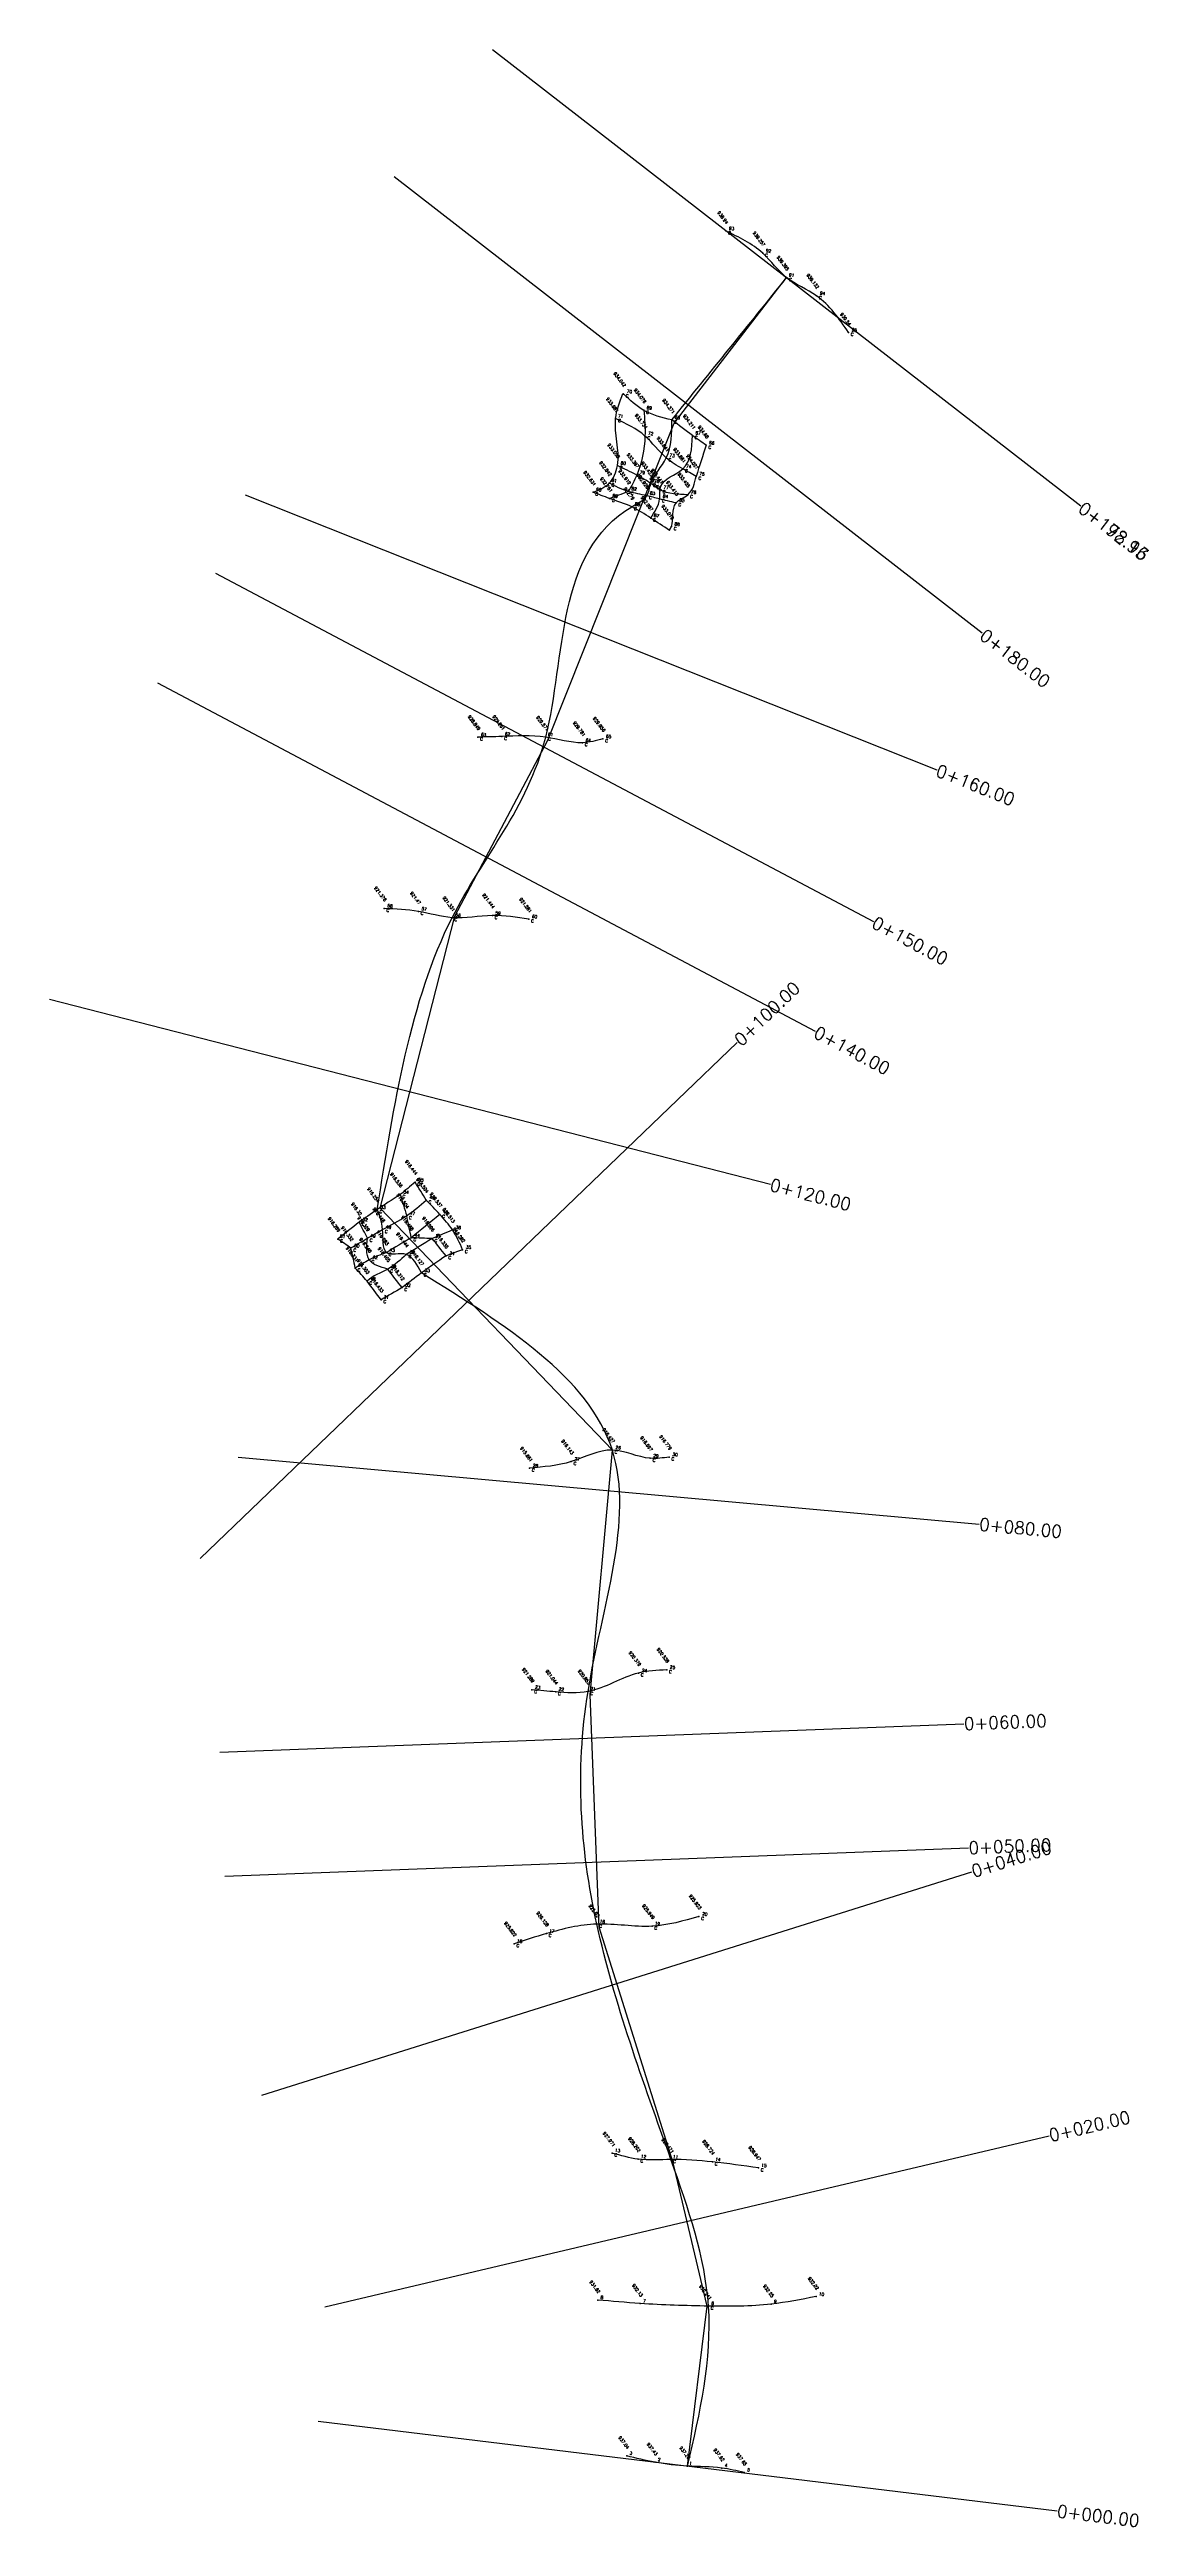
# Model space of a CAD drawing. Header units: millimetres. Extents: x 1849 to 4221, y 1726 to 2718.
# Drawn here: x 1849.4 to 1938, y 1725.9 to 1925.4 of the extents above; entities that cross this region are included whole.
import ezdxf
from ezdxf.enums import TextEntityAlignment as Align

# ---------------------------------------------------------------- set-up
doc = ezdxf.new("R2010")
doc.units = ezdxf.units.MM
for name, color, linetype in [('Chainage', 7, 'Continuous'), ('Points', 7, 'Continuous'), ('Points-ELV', 6, 'Continuous'), ('Points-NUM', 4, 'Continuous'), ('Points-TXT', 3, 'Continuous')]:
    doc.layers.add(name, color=color, linetype=linetype)
doc.styles.add('romans', font='romans.shx')

# ---------------------------------------------------------------- blocks, each defined once
blk = doc.blocks.new('POINTS')
at = {"layer": 'Points'}
blk.add_line((0, 0), (0, 0), dxfattribs=at)
blk.add_point((0, 0), dxfattribs=at)
at = {"layer": 'Points-ELV', "style": 'romans'}
blk.add_attdef('ELEV', text='', height=1, rotation=45, dxfattribs=at).set_placement((0, 0), align=Align.BOTTOM_LEFT)
at = {"layer": 'Points-NUM', "style": 'romans'}
blk.add_attdef('PTNUM', text='', height=1, dxfattribs=at).set_placement((0, 0), align=Align.BOTTOM_RIGHT)
at = {"layer": 'Points-TXT', "style": 'romans'}
blk.add_attdef('DESC', text='', height=1, dxfattribs=at).set_placement((0, 0), align=Align.BOTTOM_RIGHT)

msp = doc.modelspace()

# ---------------------------------------------------------------- linework, layer by layer
msp.add_lwpolyline([(1900.85, 1730.73), (1902.41, 1743.62), (1899.68, 1755.17), (1893.71, 1774.14), (1893, 1792.88), (1894.78, 1812.59), (1876.06, 1832.09), (1882.09, 1855.6), (1889.59, 1869.78), (1899.75, 1895.34), (1908.83, 1907.06)])
for points in [[(1913.82, 1902.64, 939.54), (1911.24, 1905.6, 939.13), (1908.83, 1907.06, 939.39), (1906.91, 1909.02, 939.26), (1903.92, 1910.83, 938.94)], [(1899.57, 1895.59, 934.37), (1908.83, 1907.06, 939.39)], [(1893.22, 1889.77, 932.63), (1894.53, 1890.5, 932.84), (1895.19, 1891.92, 933.05), (1895.04, 1895.7, 933.68), (1895.63, 1897.73, 934.04)], [(1897.32, 1896.37, 934.08), (1897.41, 1894.3, 933.73), (1896.75, 1891.15, 933.4), (1896.07, 1889.84, 932.92)], [(1875.83, 1831.97, 916.25), (1881.86, 1855.49, 921.33), (1889.41, 1870.03, 929.57), (1896.34, 1888.6, 932.79), (1897.55, 1889.49, 932.93), (1897.89, 1890.47, 933.42), (1899.12, 1892.54, 933.84), (1899.57, 1895.59, 934.37)], [(1901.53, 1891.05, 934.03), (1900.45, 1891.65, 933.86), (1899.12, 1892.54, 933.84), (1897.41, 1894.3, 933.73), (1895.04, 1895.7, 933.68)], [(1902.34, 1893.55, 934.68), (1901.24, 1894.34, 934.21), (1899.57, 1895.59, 934.37)], [(1902.34, 1893.55, 934.68), (1901.53, 1891.05, 934.03)], [(1899.38, 1886.7, 933.23), (1899.54, 1887, 933.02), (1899.92, 1888.91, 933.41), (1900.86, 1889.57, 933.46), (1901.53, 1891.05, 934.03)], [(1894.55, 1889.26, 932.76), (1896.07, 1889.84, 932.92)], [(1894.02, 1869.89, 929.96), (1892.37, 1869.59, 929.78), (1889.41, 1870.03, 929.57), (1885.88, 1870.09, 929.26), (1883.94, 1870.04, 928.85)], [(1888.04, 1855.38, 921.58), (1885.11, 1855.66, 921.44), (1881.86, 1855.49, 921.33), (1879.14, 1856, 921.47), (1876.39, 1856.23, 921.38)], [(1878.88, 1834.18), (1877.68, 1833.18)], [(1879.78, 1832.74), (1878.88, 1834.18)], [(1877.68, 1833.18), (1875.83, 1831.97, 916.25), (1874.38, 1830.96)], [(1877.68, 1833.18), (1878.2, 1831.47)], [(1880.87, 1831.58, 916.54), (1879.78, 1832.74)], [(1874.38, 1830.96), (1872.64, 1829.6, 916.29)], [(1875.03, 1829.66), (1874.38, 1830.96)], [(1879.39, 1826.87, 916.13), (1878.17, 1828.35), (1876.56, 1828.51, 916.28), (1876.26, 1830.36), (1875.83, 1831.97, 916.25)], [(1878.57, 1829.7, 916.47), (1878.2, 1831.47)], [(1880.87, 1831.58, 916.54), (1878.57, 1829.7, 916.47)], [(1881.89, 1830.33, 916.51), (1880.26, 1829.63, 916.6)], [(1882.71, 1828.74, 916.28), (1881.89, 1830.33, 916.51), (1880.87, 1831.58, 916.54)], [(1874.06, 1827.26, 916.33), (1873.71, 1828.86, 916.33)], [(1876.68, 1827.18), (1875.18, 1827.93, 916.25), (1875.03, 1829.66)], [(1878.17, 1828.35), (1876.68, 1827.18), (1875.01, 1826.2), (1874.99, 1826.18)], [(1880.26, 1829.63, 916.6), (1878.17, 1828.35)], [(1880.26, 1829.63, 916.6), (1878.57, 1829.7, 916.47)], [(1881.37, 1828.25, 916.33), (1879.39, 1826.87, 916.13)], [(1881.37, 1828.25, 916.34), (1880.26, 1829.63, 916.6)], [(1882.71, 1828.74, 916.28), (1881.37, 1828.25, 916.34)], [(1875.01, 1826.2), (1874.06, 1827.26, 916.33)], [(1876.14, 1824.71, 916.43), (1875.01, 1826.2)], [(1877.83, 1825.68, 916.31), (1876.68, 1827.18)], [(1879.39, 1826.87, 916.13), (1877.83, 1825.68, 916.31)], [(1900.85, 1730.73, 937.26), (1902.53, 1743.62, 932.24), (1899.5, 1755.43, 928.47), (1893.53, 1774.4, 925.92), (1892.82, 1793.14, 920.85), (1894.78, 1812.59, 916.43), (1879.39, 1826.87, 916.13)], [(1877.83, 1825.68, 916.31), (1876.14, 1824.71, 916.43)], [(1899.36, 1812.03, 916.78), (1897.84, 1811.93, 916.7), (1894.78, 1812.59, 916.43), (1891.47, 1811.67, 916.14), (1888.11, 1811.14, 915.66)], [(1899.16, 1794.88, 920.54), (1896.89, 1794.63, 920.38), (1892.82, 1793.14, 920.85), (1890.21, 1793.11, 921.04), (1888.3, 1793.28, 921.29)], [(1901.76, 1775.01, 925.82), (1897.99, 1774.23, 925.95), (1893.53, 1774.4, 925.92), (1889.46, 1773.63, 926.13), (1886.87, 1772.82, 925.82)], [(1906.56, 1754.75, 928.95), (1902.84, 1755.24, 928.72), (1899.5, 1755.43, 928.47), (1896.86, 1755.46, 928.2), (1894.77, 1755.95, 927.97)], [(1911.21, 1744.39, 932.02), (1907.59, 1743.78, 932.25), (1902.53, 1743.62, 932.24), (1897.03, 1743.83, 932.13), (1893.6, 1744.11, 931.62)], [(1905.41, 1730.21, 937.65), (1903.6, 1730.57, 937.62), (1900.85, 1730.73, 937.26), (1898.22, 1731.04, 937.43), (1895.94, 1731.56, 937.04)]]:
    msp.add_spline(points, degree=3)
for points, knots in [([(1899.57, 1895.59, 934.37), (1898.78, 1895.79, 934.25), (1897.31, 1896.15, 934.02), (1896.18, 1897.21, 934.04), (1895.64, 1897.72, 934.04), (1895.63, 1897.73, 934.04)], [0, 0, 0, 0, 2.393417, 4.497124, 4.568003, 4.568003, 4.568003, 4.568003]), ([(1897.87, 1887.69, 932.99), (1898.19, 1888.17, 933.17), (1898.7, 1888.93, 933.46), (1898.49, 1890.8, 933.39), (1901.09, 1891.43, 933.98), (1901.19, 1893.3, 934.13), (1901.24, 1894.34, 934.21)], [0, 0, 0, 0, 1.7538, 2.770986, 5.057086, 7.883856, 7.883856, 7.883856, 7.883856]), ([(1899.92, 1888.91, 933.41), (1899.46, 1889.02, 933.48), (1898.61, 1889.22, 933.59), (1897.49, 1889.52, 932.7), (1895.98, 1889.78, 933), (1895.03, 1890.25, 932.9), (1894.53, 1890.5, 932.84)], [0, 0, 0, 0, 1.376763, 2.545375, 4.062242, 5.740859, 5.740859, 5.740859, 5.740859]), ([(1900.86, 1889.57, 933.46), (1900.07, 1889.59, 933.46), (1898.97, 1889.61, 933.46), (1897.79, 1890.58, 933.41), (1896.62, 1891.24, 933.45), (1895.71, 1891.67, 933.2), (1895.19, 1891.92, 933.06)], [0, 0, 0, 0, 2.243298, 3.156689, 4.489053, 6.260061, 6.260061, 6.260061, 6.260061]), ([(1899.38, 1886.7, 933.23), (1898.88, 1887.03, 933.15), (1897.88, 1887.68, 932.99), (1896.35, 1888.69, 932.73), (1894.69, 1889.19, 932.81), (1893.66, 1889.6, 932.69), (1893.22, 1889.77, 932.63)], [931.174018, 931.174018, 931.174018, 931.174018, 932.988829, 934.774893, 936.68714, 938.124935, 938.124935, 938.124935, 938.124935]), ([(1873.69, 1828.88, 0.01), (1874.13, 1829.14, 0), (1874.99, 1829.63, 0), (1876.49, 1830.51, 0), (1878.19, 1831.36, 0), (1879.27, 1832.3, 0), (1879.78, 1832.74)], [914.779072, 914.779072, 914.779072, 914.779072, 916.333283, 917.754955, 919.987221, 922.018051, 922.018051, 922.018051, 922.018051]), ([(1876.56, 1828.51, 916.28), (1876.09, 1828.33, 916.26), (1875.21, 1828, 916.22), (1874.43, 1827.49, 916.3), (1874.06, 1827.26, 916.33)], [0, 0, 0, 0, 1.497604, 2.806945, 2.806945, 2.806945, 2.806945])]:
    msp.add_open_spline(points, degree=3, knots=knots)
for points in [[(1873.71, 1828.86, 916.33), (1873.36, 1829.11, 916.32), (1873, 1829.36, 916.3), (1872.64, 1829.6, 916.29)], [(1878.57, 1829.7, 916.47), (1877.9, 1829.3, 916.41), (1877.23, 1828.91, 916.35), (1876.56, 1828.51, 916.28)], [(1876.62, 1828.47, 0.14), (1876.63, 1828.48, 0.09), (1876.64, 1828.48, 0.05), (1876.66, 1828.49)], [(1874.04, 1827.33, 0.04), (1874.05, 1827.33, 0.03), (1874.05, 1827.34, 0.01), (1874.05, 1827.34)]]:
    msp.add_open_spline(points, degree=3)
at = {"layer": 'Chainage'}
for p, q in [((1885.13, 1925.44), (1932.54, 1888.67)), ((1885.13, 1925.44), (1932.54, 1888.67)), ((1877.19, 1915.2), (1924.6, 1878.43)), ((1865.17, 1889.56), (1920.94, 1867.41)), ((1862.78, 1883.25), (1915.82, 1855.19)), ((1858.11, 1874.42), (1911.14, 1846.35)), ((1849.41, 1848.93), (1907.52, 1834.01)), ((1861.56, 1803.87), (1904.84, 1845.43)), ((1861.56, 1803.87), (1904.84, 1845.43)), ((1864.61, 1812.02), (1924.36, 1806.62)), ((1863.15, 1788.24), (1923.11, 1790.54)), ((1863.54, 1778.25), (1923.49, 1780.54)), ((1866.52, 1760.62), (1923.76, 1778.62)), ((1871.6, 1743.55), (1929.99, 1757.35)), ((1871.06, 1734.34), (1930.63, 1727.12)), ((1871.06, 1734.34), (1930.63, 1727.12))]:
    msp.add_line(p, q, dxfattribs=at)

# ---------------------------------------------------------------- block references
at = {"layer": 'Points', "linetype": 'Continuous'}
ref = msp.add_blockref('POINTS', (1903.92, 1910.83, 938.94), dxfattribs=dict(at, xscale=-1, rotation=352.1430680032618))
ref.add_attrib('PTNUM', '93', dxfattribs={"layer": 'Points-NUM', "height": 0.25, "rotation": 352.1431, "style": 'romans'}).set_placement((1904.58, 1910.8, 938.94), align=Align.BOTTOM_RIGHT)
ref.add_attrib('DESC', 'C', dxfattribs={"layer": 'Points-TXT', "height": 0.25, "rotation": 352.1431, "style": 'romans'}).set_placement((1904.3, 1910.46, 938.94), align=Align.BOTTOM_RIGHT)
ref.add_attrib('ELEV', '938.94', dxfattribs={"layer": 'Points-ELV', "height": 0.25, "rotation": 307.1431, "style": 'romans'}).set_placement((1903.17, 1912.25, 938.94), align=Align.BOTTOM_LEFT)
ref = msp.add_blockref('POINTS', (1906.91, 1909.02, 939.26), dxfattribs=dict(at, xscale=-1, rotation=352.1430680032618))
ref.add_attrib('PTNUM', '92', dxfattribs={"layer": 'Points-NUM', "height": 0.25, "rotation": 352.1431, "style": 'romans'}).set_placement((1907.56, 1908.99, 939.26), align=Align.BOTTOM_RIGHT)
ref.add_attrib('DESC', 'C', dxfattribs={"layer": 'Points-TXT', "height": 0.25, "rotation": 352.1431, "style": 'romans'}).set_placement((1907.29, 1908.65, 939.26), align=Align.BOTTOM_RIGHT)
ref.add_attrib('ELEV', '939.257', dxfattribs={"layer": 'Points-ELV', "height": 0.25, "rotation": 307.1431, "style": 'romans'}).set_placement((1906.02, 1910.62, 939.26), align=Align.BOTTOM_LEFT)
ref = msp.add_blockref('POINTS', (1908.83, 1907.06, 939.39), dxfattribs=dict(at, xscale=-1, rotation=352.1430680032618))
ref.add_attrib('PTNUM', '91', dxfattribs={"layer": 'Points-NUM', "height": 0.25, "rotation": 352.1431, "style": 'romans'}).set_placement((1909.42, 1907.04, 939.39), align=Align.BOTTOM_RIGHT)
ref.add_attrib('DESC', 'C', dxfattribs={"layer": 'Points-TXT', "height": 0.25, "rotation": 352.1431, "style": 'romans'}).set_placement((1909.22, 1906.69, 939.39), align=Align.BOTTOM_RIGHT)
ref.add_attrib('ELEV', '939.395', dxfattribs={"layer": 'Points-ELV', "height": 0.25, "rotation": 307.1431, "style": 'romans'}).set_placement((1907.95, 1908.66, 939.39), align=Align.BOTTOM_LEFT)
ref = msp.add_blockref('POINTS', (1911.24, 1905.6, 939.13), dxfattribs=dict(at, xscale=-1, rotation=352.1430680032618))
ref.add_attrib('PTNUM', '94', dxfattribs={"layer": 'Points-NUM', "height": 0.25, "rotation": 352.1431, "style": 'romans'}).set_placement((1911.91, 1905.57, 939.13), align=Align.BOTTOM_RIGHT)
ref.add_attrib('DESC', 'C', dxfattribs={"layer": 'Points-TXT', "height": 0.25, "rotation": 352.1431, "style": 'romans'}).set_placement((1911.63, 1905.23, 939.13), align=Align.BOTTOM_RIGHT)
ref.add_attrib('ELEV', '939.132', dxfattribs={"layer": 'Points-ELV', "height": 0.25, "rotation": 307.1431, "style": 'romans'}).set_placement((1910.36, 1907.21, 939.13), align=Align.BOTTOM_LEFT)
ref = msp.add_blockref('POINTS', (1913.82, 1902.64, 939.54), dxfattribs=dict(at, xscale=-1, rotation=352.1430680032618))
ref.add_attrib('PTNUM', '95', dxfattribs={"layer": 'Points-NUM', "height": 0.25, "rotation": 352.1431, "style": 'romans'}).set_placement((1914.48, 1902.61, 939.54), align=Align.BOTTOM_RIGHT)
ref.add_attrib('DESC', 'C', dxfattribs={"layer": 'Points-TXT', "height": 0.25, "rotation": 352.1431, "style": 'romans'}).set_placement((1914.2, 1902.27, 939.54), align=Align.BOTTOM_RIGHT)
ref.add_attrib('ELEV', '939.54', dxfattribs={"layer": 'Points-ELV', "height": 0.25, "rotation": 307.1431, "style": 'romans'}).set_placement((1913.07, 1904.06, 939.54), align=Align.BOTTOM_LEFT)
ref = msp.add_blockref('POINTS', (1895.68, 1897.68, 934.04), dxfattribs=dict(at, xscale=-1, rotation=352.1430680032618))
ref.add_attrib('PTNUM', '70', dxfattribs={"layer": 'Points-NUM', "height": 0.25, "rotation": 352.1431, "style": 'romans'}).set_placement((1896.34, 1897.66, 934.04), align=Align.BOTTOM_RIGHT)
ref.add_attrib('DESC', 'C', dxfattribs={"layer": 'Points-TXT', "height": 0.25, "rotation": 352.1431, "style": 'romans'}).set_placement((1896.06, 1897.32, 934.04), align=Align.BOTTOM_RIGHT)
ref.add_attrib('ELEV', '934.042', dxfattribs={"layer": 'Points-ELV', "height": 0.25, "rotation": 307.1431, "style": 'romans'}).set_placement((1894.8, 1899.29, 934.04), align=Align.BOTTOM_LEFT)
ref = msp.add_blockref('POINTS', (1897.32, 1896.37, 934.08), dxfattribs=dict(at, xscale=-1, rotation=352.1430680032618))
ref.add_attrib('PTNUM', '69', dxfattribs={"layer": 'Points-NUM', "height": 0.25, "rotation": 352.1431, "style": 'romans'}).set_placement((1897.95, 1896.34, 934.08), align=Align.BOTTOM_RIGHT)
ref.add_attrib('DESC', 'C', dxfattribs={"layer": 'Points-TXT', "height": 0.25, "rotation": 352.1431, "style": 'romans'}).set_placement((1897.7, 1896, 934.08), align=Align.BOTTOM_RIGHT)
ref.add_attrib('ELEV', '934.076', dxfattribs={"layer": 'Points-ELV', "height": 0.25, "rotation": 307.1431, "style": 'romans'}).set_placement((1896.44, 1897.97, 934.08), align=Align.BOTTOM_LEFT)
ref = msp.add_blockref('POINTS', (1895.04, 1895.7, 933.68), dxfattribs=dict(at, xscale=-1, rotation=352.1430680032618))
ref.add_attrib('PTNUM', '71', dxfattribs={"layer": 'Points-NUM', "height": 0.25, "rotation": 352.1431, "style": 'romans'}).set_placement((1895.63, 1895.68, 933.68), align=Align.BOTTOM_RIGHT)
ref.add_attrib('DESC', 'C', dxfattribs={"layer": 'Points-TXT', "height": 0.25, "rotation": 352.1431, "style": 'romans'}).set_placement((1895.43, 1895.33, 933.68), align=Align.BOTTOM_RIGHT)
ref.add_attrib('ELEV', '933.681', dxfattribs={"layer": 'Points-ELV', "height": 0.25, "rotation": 307.1431, "style": 'romans'}).set_placement((1894.2, 1897.24, 933.68), align=Align.BOTTOM_LEFT)
ref = msp.add_blockref('POINTS', (1897.41, 1894.3, 933.73), dxfattribs=dict(at, xscale=-1, rotation=352.1430680032618))
ref.add_attrib('PTNUM', '72', dxfattribs={"layer": 'Points-NUM', "height": 0.25, "rotation": 352.1431, "style": 'romans'}).set_placement((1898.06, 1894.27, 933.73), align=Align.BOTTOM_RIGHT)
ref.add_attrib('DESC', 'C', dxfattribs={"layer": 'Points-TXT', "height": 0.25, "rotation": 352.1431, "style": 'romans'}).set_placement((1897.79, 1893.93, 933.73), align=Align.BOTTOM_RIGHT)
ref.add_attrib('ELEV', '933.734', dxfattribs={"layer": 'Points-ELV', "height": 0.25, "rotation": 307.1431, "style": 'romans'}).set_placement((1896.52, 1895.92, 933.73), align=Align.BOTTOM_LEFT)
ref = msp.add_blockref('POINTS', (1899.57, 1895.59, 934.37), dxfattribs=dict(at, xscale=-1, rotation=352.1430680032618))
ref.add_attrib('PTNUM', '68', dxfattribs={"layer": 'Points-NUM', "height": 0.25, "rotation": 352.1431, "style": 'romans'}).set_placement((1900.21, 1895.57, 934.37), align=Align.BOTTOM_RIGHT)
ref.add_attrib('DESC', 'C', dxfattribs={"layer": 'Points-TXT', "height": 0.25, "rotation": 352.1431, "style": 'romans'}).set_placement((1899.95, 1895.22, 934.37), align=Align.BOTTOM_RIGHT)
ref.add_attrib('ELEV', '934.371', dxfattribs={"layer": 'Points-ELV', "height": 0.25, "rotation": 307.1431, "style": 'romans'}).set_placement((1898.73, 1897.14, 934.37), align=Align.BOTTOM_LEFT)
ref = msp.add_blockref('POINTS', (1901.24, 1894.34, 934.21), dxfattribs=dict(at, xscale=-1, rotation=352.1430680032618))
ref.add_attrib('PTNUM', '67', dxfattribs={"layer": 'Points-NUM', "height": 0.25, "rotation": 352.1431, "style": 'romans'}).set_placement((1901.88, 1894.31, 934.21), align=Align.BOTTOM_RIGHT)
ref.add_attrib('DESC', 'C', dxfattribs={"layer": 'Points-TXT', "height": 0.25, "rotation": 352.1431, "style": 'romans'}).set_placement((1901.62, 1893.97, 934.21), align=Align.BOTTOM_RIGHT)
ref.add_attrib('ELEV', '934.211', dxfattribs={"layer": 'Points-ELV', "height": 0.25, "rotation": 307.1431, "style": 'romans'}).set_placement((1900.4, 1895.88, 934.21), align=Align.BOTTOM_LEFT)
ref = msp.add_blockref('POINTS', (1899.12, 1892.54, 933.84), dxfattribs=dict(at, xscale=-1, rotation=352.1430680032618))
ref.add_attrib('PTNUM', '73', dxfattribs={"layer": 'Points-NUM', "height": 0.25, "rotation": 352.1431, "style": 'romans'}).set_placement((1899.78, 1892.51, 933.84), align=Align.BOTTOM_RIGHT)
ref.add_attrib('DESC', 'C', dxfattribs={"layer": 'Points-TXT', "height": 0.25, "rotation": 352.1431, "style": 'romans'}).set_placement((1899.5, 1892.17, 933.84), align=Align.BOTTOM_RIGHT)
ref.add_attrib('ELEV', '933.841', dxfattribs={"layer": 'Points-ELV', "height": 0.25, "rotation": 307.1431, "style": 'romans'}).set_placement((1898.28, 1894.08, 933.84), align=Align.BOTTOM_LEFT)
ref = msp.add_blockref('POINTS', (1902.34, 1893.55, 934.68), dxfattribs=dict(at, xscale=-1, rotation=352.1430680032618))
ref.add_attrib('PTNUM', '66', dxfattribs={"layer": 'Points-NUM', "height": 0.25, "rotation": 352.1431, "style": 'romans'}).set_placement((1902.98, 1893.52, 934.68), align=Align.BOTTOM_RIGHT)
ref.add_attrib('DESC', 'C', dxfattribs={"layer": 'Points-TXT', "height": 0.25, "rotation": 352.1431, "style": 'romans'}).set_placement((1902.72, 1893.18, 934.68), align=Align.BOTTOM_RIGHT)
ref.add_attrib('ELEV', '934.68', dxfattribs={"layer": 'Points-ELV', "height": 0.25, "rotation": 307.1431, "style": 'romans'}).set_placement((1901.6, 1894.97, 934.68), align=Align.BOTTOM_LEFT)
ref = msp.add_blockref('POINTS', (1894.53, 1890.5, 932.84), dxfattribs=dict(at, xscale=-1, rotation=352.1430680032618))
ref.add_attrib('PTNUM', '81', dxfattribs={"layer": 'Points-NUM', "height": 0.25, "rotation": 352.1431, "style": 'romans'}).set_placement((1895.12, 1890.48, 932.84), align=Align.BOTTOM_RIGHT)
ref.add_attrib('DESC', 'C', dxfattribs={"layer": 'Points-TXT', "height": 0.25, "rotation": 352.1431, "style": 'romans'}).set_placement((1894.91, 1890.13, 932.84), align=Align.BOTTOM_RIGHT)
ref.add_attrib('ELEV', '932.842', dxfattribs={"layer": 'Points-ELV', "height": 0.25, "rotation": 307.1431, "style": 'romans'}).set_placement((1893.65, 1892.1, 932.84), align=Align.BOTTOM_LEFT)
ref = msp.add_blockref('POINTS', (1895.19, 1891.92, 933.05), dxfattribs=dict(at, xscale=-1, rotation=352.1430680032618))
ref.add_attrib('PTNUM', '80', dxfattribs={"layer": 'Points-NUM', "height": 0.25, "rotation": 352.1431, "style": 'romans'}).set_placement((1895.85, 1891.89, 933.05), align=Align.BOTTOM_RIGHT)
ref.add_attrib('DESC', 'C', dxfattribs={"layer": 'Points-TXT', "height": 0.25, "rotation": 352.1431, "style": 'romans'}).set_placement((1895.57, 1891.55, 933.05), align=Align.BOTTOM_RIGHT)
ref.add_attrib('ELEV', '933.055', dxfattribs={"layer": 'Points-ELV', "height": 0.25, "rotation": 307.1431, "style": 'romans'}).set_placement((1894.31, 1893.53, 933.05), align=Align.BOTTOM_LEFT)
ref = msp.add_blockref('POINTS', (1896.75, 1891.15, 933.4), dxfattribs=dict(at, xscale=-1, rotation=352.1430680032618))
ref.add_attrib('PTNUM', '79', dxfattribs={"layer": 'Points-NUM', "height": 0.25, "rotation": 352.1431, "style": 'romans'}).set_placement((1897.39, 1891.13, 933.4), align=Align.BOTTOM_RIGHT)
ref.add_attrib('DESC', 'C', dxfattribs={"layer": 'Points-TXT', "height": 0.25, "rotation": 352.1431, "style": 'romans'}).set_placement((1897.13, 1890.78, 933.4), align=Align.BOTTOM_RIGHT)
ref.add_attrib('ELEV', '933.397', dxfattribs={"layer": 'Points-ELV', "height": 0.25, "rotation": 307.1431, "style": 'romans'}).set_placement((1895.86, 1892.76, 933.4), align=Align.BOTTOM_LEFT)
ref = msp.add_blockref('POINTS', (1897.89, 1890.47, 933.42), dxfattribs=dict(at, xscale=-1, rotation=352.1430680032618))
ref.add_attrib('PTNUM', '78', dxfattribs={"layer": 'Points-NUM', "height": 0.25, "rotation": 352.1431, "style": 'romans'}).set_placement((1898.55, 1890.44, 933.42), align=Align.BOTTOM_RIGHT)
ref.add_attrib('DESC', 'C', dxfattribs={"layer": 'Points-TXT', "height": 0.25, "rotation": 352.1431, "style": 'romans'}).set_placement((1898.27, 1890.1, 933.42), align=Align.BOTTOM_RIGHT)
ref.add_attrib('ELEV', '933.423', dxfattribs={"layer": 'Points-ELV', "height": 0.25, "rotation": 307.1431, "style": 'romans'}).set_placement((1897.01, 1892.07, 933.42), align=Align.BOTTOM_LEFT)
ref = msp.add_blockref('POINTS', (1900.45, 1891.65, 933.86), dxfattribs=dict(at, xscale=-1, rotation=352.1430680032618))
ref.add_attrib('PTNUM', '74', dxfattribs={"layer": 'Points-NUM', "height": 0.25, "rotation": 352.1431, "style": 'romans'}).set_placement((1901.12, 1891.62, 933.86), align=Align.BOTTOM_RIGHT)
ref.add_attrib('DESC', 'C', dxfattribs={"layer": 'Points-TXT', "height": 0.25, "rotation": 352.1431, "style": 'romans'}).set_placement((1900.83, 1891.28, 933.86), align=Align.BOTTOM_RIGHT)
ref.add_attrib('ELEV', '933.861', dxfattribs={"layer": 'Points-ELV', "height": 0.25, "rotation": 307.1431, "style": 'romans'}).set_placement((1899.61, 1893.19, 933.86), align=Align.BOTTOM_LEFT)
ref = msp.add_blockref('POINTS', (1901.53, 1891.05, 934.03), dxfattribs=dict(at, xscale=-1, rotation=352.1430680032618))
ref.add_attrib('PTNUM', '75', dxfattribs={"layer": 'Points-NUM', "height": 0.25, "rotation": 352.1431, "style": 'romans'}).set_placement((1902.19, 1891.02, 934.03), align=Align.BOTTOM_RIGHT)
ref.add_attrib('DESC', 'C', dxfattribs={"layer": 'Points-TXT', "height": 0.25, "rotation": 352.1431, "style": 'romans'}).set_placement((1901.92, 1890.68, 934.03), align=Align.BOTTOM_RIGHT)
ref.add_attrib('ELEV', '934.027', dxfattribs={"layer": 'Points-ELV', "height": 0.25, "rotation": 307.1431, "style": 'romans'}).set_placement((1900.65, 1892.65, 934.03), align=Align.BOTTOM_LEFT)
ref = msp.add_blockref('POINTS', (1893.22, 1889.77, 932.63), dxfattribs=dict(at, xscale=-1, rotation=352.1430680032618))
ref.add_attrib('PTNUM', '90', dxfattribs={"layer": 'Points-NUM', "height": 0.25, "rotation": 352.1431, "style": 'romans'}).set_placement((1893.87, 1889.75, 932.63), align=Align.BOTTOM_RIGHT)
ref.add_attrib('DESC', 'C', dxfattribs={"layer": 'Points-TXT', "height": 0.25, "rotation": 352.1431, "style": 'romans'}).set_placement((1893.6, 1889.41, 932.63), align=Align.BOTTOM_RIGHT)
ref.add_attrib('ELEV', '932.631', dxfattribs={"layer": 'Points-ELV', "height": 0.25, "rotation": 307.1431, "style": 'romans'}).set_placement((1892.38, 1891.32, 932.63), align=Align.BOTTOM_LEFT)
ref = msp.add_blockref('POINTS', (1894.55, 1889.26, 932.76), dxfattribs=dict(at, xscale=-1, rotation=352.1430680032618))
ref.add_attrib('PTNUM', '89', dxfattribs={"layer": 'Points-NUM', "height": 0.25, "rotation": 352.1431, "style": 'romans'}).set_placement((1895.2, 1889.24, 932.76), align=Align.BOTTOM_RIGHT)
ref.add_attrib('DESC', 'C', dxfattribs={"layer": 'Points-TXT', "height": 0.25, "rotation": 352.1431, "style": 'romans'}).set_placement((1894.94, 1888.9, 932.76), align=Align.BOTTOM_RIGHT)
ref.add_attrib('ELEV', '932.761', dxfattribs={"layer": 'Points-ELV', "height": 0.25, "rotation": 307.1431, "style": 'romans'}).set_placement((1893.71, 1890.81, 932.76), align=Align.BOTTOM_LEFT)
ref = msp.add_blockref('POINTS', (1896.07, 1889.84, 932.92), dxfattribs=dict(at, xscale=-1, rotation=352.1430680032618))
ref.add_attrib('PTNUM', '82', dxfattribs={"layer": 'Points-NUM', "height": 0.25, "rotation": 352.1431, "style": 'romans'}).set_placement((1896.73, 1889.81, 932.92), align=Align.BOTTOM_RIGHT)
ref.add_attrib('DESC', 'C', dxfattribs={"layer": 'Points-TXT', "height": 0.25, "rotation": 352.1431, "style": 'romans'}).set_placement((1896.45, 1889.47, 932.92), align=Align.BOTTOM_RIGHT)
ref.add_attrib('ELEV', '932.919', dxfattribs={"layer": 'Points-ELV', "height": 0.25, "rotation": 307.1431, "style": 'romans'}).set_placement((1895.2, 1891.43, 932.92), align=Align.BOTTOM_LEFT)
ref = msp.add_blockref('POINTS', (1896.34, 1888.6, 932.79), dxfattribs=dict(at, xscale=-1, rotation=352.1430680032618))
ref.add_attrib('PTNUM', '88', dxfattribs={"layer": 'Points-NUM', "height": 0.25, "rotation": 352.1431, "style": 'romans'}).set_placement((1897, 1888.57, 932.79), align=Align.BOTTOM_RIGHT)
ref.add_attrib('DESC', 'C', dxfattribs={"layer": 'Points-TXT', "height": 0.25, "rotation": 352.1431, "style": 'romans'}).set_placement((1896.73, 1888.23, 932.79), align=Align.BOTTOM_RIGHT)
ref.add_attrib('ELEV', '932.79', dxfattribs={"layer": 'Points-ELV', "height": 0.25, "rotation": 307.1431, "style": 'romans'}).set_placement((1895.61, 1890, 932.79), align=Align.BOTTOM_LEFT)
ref = msp.add_blockref('POINTS', (1897.55, 1889.49, 932.93), dxfattribs=dict(at, xscale=-1, rotation=352.1430680032618))
ref.add_attrib('PTNUM', '83', dxfattribs={"layer": 'Points-NUM', "height": 0.25, "rotation": 352.1431, "style": 'romans'}).set_placement((1898.21, 1889.46, 932.93), align=Align.BOTTOM_RIGHT)
ref.add_attrib('DESC', 'C', dxfattribs={"layer": 'Points-TXT', "height": 0.25, "rotation": 352.1431, "style": 'romans'}).set_placement((1897.93, 1889.12, 932.93), align=Align.BOTTOM_RIGHT)
ref.add_attrib('ELEV', '932.926', dxfattribs={"layer": 'Points-ELV', "height": 0.25, "rotation": 307.1431, "style": 'romans'}).set_placement((1896.66, 1891.09, 932.93), align=Align.BOTTOM_LEFT)
ref = msp.add_blockref('POINTS', (1898.58, 1889.24, 933.4), dxfattribs=dict(at, xscale=-1, rotation=352.1430680032618))
ref.add_attrib('PTNUM', '84', dxfattribs={"layer": 'Points-NUM', "height": 0.25, "rotation": 352.1431, "style": 'romans'}).set_placement((1899.25, 1889.21, 933.4), align=Align.BOTTOM_RIGHT)
ref.add_attrib('DESC', 'C', dxfattribs={"layer": 'Points-TXT', "height": 0.25, "rotation": 352.1431, "style": 'romans'}).set_placement((1898.97, 1888.87, 933.4), align=Align.BOTTOM_RIGHT)
ref.add_attrib('ELEV', '933.404', dxfattribs={"layer": 'Points-ELV', "height": 0.25, "rotation": 307.1431, "style": 'romans'}).set_placement((1897.69, 1890.85, 933.4), align=Align.BOTTOM_LEFT)
ref = msp.add_blockref('POINTS', (1898.65, 1889.95, 933.44), dxfattribs=dict(at, xscale=-1, rotation=352.1430680032618))
ref.add_attrib('PTNUM', '77', dxfattribs={"layer": 'Points-NUM', "height": 0.25, "rotation": 352.1431, "style": 'romans'}).set_placement((1899.3, 1889.93, 933.44), align=Align.BOTTOM_RIGHT)
ref.add_attrib('DESC', 'C', dxfattribs={"layer": 'Points-TXT', "height": 0.25, "rotation": 352.1431, "style": 'romans'}).set_placement((1899.03, 1889.59, 933.44), align=Align.BOTTOM_RIGHT)
ref.add_attrib('ELEV', '933.441', dxfattribs={"layer": 'Points-ELV', "height": 0.25, "rotation": 307.1431, "style": 'romans'}).set_placement((1897.81, 1891.5, 933.44), align=Align.BOTTOM_LEFT)
ref = msp.add_blockref('POINTS', (1899.92, 1888.91, 933.41), dxfattribs=dict(at, xscale=-1, rotation=352.1430680032618))
ref.add_attrib('PTNUM', '85', dxfattribs={"layer": 'Points-NUM', "height": 0.25, "rotation": 352.1431, "style": 'romans'}).set_placement((1900.58, 1888.89, 933.41), align=Align.BOTTOM_RIGHT)
ref.add_attrib('DESC', 'C', dxfattribs={"layer": 'Points-TXT', "height": 0.25, "rotation": 352.1431, "style": 'romans'}).set_placement((1900.3, 1888.55, 933.41), align=Align.BOTTOM_RIGHT)
ref.add_attrib('ELEV', '933.413', dxfattribs={"layer": 'Points-ELV', "height": 0.25, "rotation": 307.1431, "style": 'romans'}).set_placement((1899.04, 1890.52, 933.41), align=Align.BOTTOM_LEFT)
ref = msp.add_blockref('POINTS', (1900.86, 1889.57, 933.46), dxfattribs=dict(at, xscale=-1, rotation=352.1430680032618))
ref.add_attrib('PTNUM', '76', dxfattribs={"layer": 'Points-NUM', "height": 0.25, "rotation": 352.1431, "style": 'romans'}).set_placement((1901.51, 1889.55, 933.46), align=Align.BOTTOM_RIGHT)
ref.add_attrib('DESC', 'C', dxfattribs={"layer": 'Points-TXT', "height": 0.25, "rotation": 352.1431, "style": 'romans'}).set_placement((1901.24, 1889.21, 933.46), align=Align.BOTTOM_RIGHT)
ref.add_attrib('ELEV', '933.455', dxfattribs={"layer": 'Points-ELV', "height": 0.25, "rotation": 307.1431, "style": 'romans'}).set_placement((1899.97, 1891.18, 933.46), align=Align.BOTTOM_LEFT)
ref = msp.add_blockref('POINTS', (1897.87, 1887.69, 932.99), dxfattribs=dict(at, xscale=-1, rotation=352.1430680032618))
ref.add_attrib('PTNUM', '87', dxfattribs={"layer": 'Points-NUM', "height": 0.25, "rotation": 352.1431, "style": 'romans'}).set_placement((1898.53, 1887.66, 932.99), align=Align.BOTTOM_RIGHT)
ref.add_attrib('DESC', 'C', dxfattribs={"layer": 'Points-TXT', "height": 0.25, "rotation": 352.1431, "style": 'romans'}).set_placement((1898.25, 1887.32, 932.99), align=Align.BOTTOM_RIGHT)
ref.add_attrib('ELEV', '932.987', dxfattribs={"layer": 'Points-ELV', "height": 0.25, "rotation": 307.1431, "style": 'romans'}).set_placement((1896.99, 1889.29, 932.99), align=Align.BOTTOM_LEFT)
ref = msp.add_blockref('POINTS', (1899.54, 1887, 933.02), dxfattribs=dict(at, xscale=-1, rotation=352.1430680032618))
ref.add_attrib('PTNUM', '86', dxfattribs={"layer": 'Points-NUM', "height": 0.25, "rotation": 352.1431, "style": 'romans'}).set_placement((1900.19, 1886.97, 933.02), align=Align.BOTTOM_RIGHT)
ref.add_attrib('DESC', 'C', dxfattribs={"layer": 'Points-TXT', "height": 0.25, "rotation": 352.1431, "style": 'romans'}).set_placement((1899.92, 1886.63, 933.02), align=Align.BOTTOM_RIGHT)
ref.add_attrib('ELEV', '933.019', dxfattribs={"layer": 'Points-ELV', "height": 0.25, "rotation": 307.1431, "style": 'romans'}).set_placement((1898.66, 1888.6, 933.02), align=Align.BOTTOM_LEFT)
ref = msp.add_blockref('POINTS', (1883.94, 1870.04, 928.85), dxfattribs=dict(at, xscale=-1, rotation=352.1430680032618))
ref.add_attrib('PTNUM', '63', dxfattribs={"layer": 'Points-NUM', "height": 0.25, "rotation": 352.1431, "style": 'romans'}).set_placement((1884.58, 1870.01, 928.85), align=Align.BOTTOM_RIGHT)
ref.add_attrib('DESC', 'C', dxfattribs={"layer": 'Points-TXT', "height": 0.25, "rotation": 352.1431, "style": 'romans'}).set_placement((1884.32, 1869.67, 928.85), align=Align.BOTTOM_RIGHT)
ref.add_attrib('ELEV', '928.849', dxfattribs={"layer": 'Points-ELV', "height": 0.25, "rotation": 307.1431, "style": 'romans'}).set_placement((1883.06, 1871.63, 928.85), align=Align.BOTTOM_LEFT)
ref = msp.add_blockref('POINTS', (1885.88, 1870.09, 929.26), dxfattribs=dict(at, xscale=-1, rotation=352.1430680032618))
ref.add_attrib('PTNUM', '62', dxfattribs={"layer": 'Points-NUM', "height": 0.25, "rotation": 352.1431, "style": 'romans'}).set_placement((1886.52, 1870.06, 929.26), align=Align.BOTTOM_RIGHT)
ref.add_attrib('DESC', 'C', dxfattribs={"layer": 'Points-TXT', "height": 0.25, "rotation": 352.1431, "style": 'romans'}).set_placement((1886.26, 1869.72, 929.26), align=Align.BOTTOM_RIGHT)
ref.add_attrib('ELEV', '929.261', dxfattribs={"layer": 'Points-ELV', "height": 0.25, "rotation": 307.1431, "style": 'romans'}).set_placement((1885.04, 1871.64, 929.26), align=Align.BOTTOM_LEFT)
ref = msp.add_blockref('POINTS', (1889.41, 1870.03, 929.57), dxfattribs=dict(at, xscale=-1, rotation=352.1430680032618))
ref.add_attrib('PTNUM', '61', dxfattribs={"layer": 'Points-NUM', "height": 0.25, "rotation": 352.1431, "style": 'romans'}).set_placement((1889.99, 1870.02, 929.57), align=Align.BOTTOM_RIGHT)
ref.add_attrib('DESC', 'C', dxfattribs={"layer": 'Points-TXT', "height": 0.25, "rotation": 352.1431, "style": 'romans'}).set_placement((1889.8, 1869.67, 929.57), align=Align.BOTTOM_RIGHT)
ref.add_attrib('ELEV', '929.571', dxfattribs={"layer": 'Points-ELV', "height": 0.25, "rotation": 307.1431, "style": 'romans'}).set_placement((1888.57, 1871.58, 929.57), align=Align.BOTTOM_LEFT)
ref = msp.add_blockref('POINTS', (1892.37, 1869.59, 929.78), dxfattribs=dict(at, xscale=-1, rotation=352.1430680032618))
ref.add_attrib('PTNUM', '64', dxfattribs={"layer": 'Points-NUM', "height": 0.25, "rotation": 352.1431, "style": 'romans'}).set_placement((1893.03, 1869.56, 929.78), align=Align.BOTTOM_RIGHT)
ref.add_attrib('DESC', 'C', dxfattribs={"layer": 'Points-TXT', "height": 0.25, "rotation": 352.1431, "style": 'romans'}).set_placement((1892.76, 1869.22, 929.78), align=Align.BOTTOM_RIGHT)
ref.add_attrib('ELEV', '929.781', dxfattribs={"layer": 'Points-ELV', "height": 0.25, "rotation": 307.1431, "style": 'romans'}).set_placement((1891.53, 1871.14, 929.78), align=Align.BOTTOM_LEFT)
ref = msp.add_blockref('POINTS', (1894.02, 1869.89, 929.96), dxfattribs=dict(at, xscale=-1, rotation=352.1430680032618))
ref.add_attrib('PTNUM', '65', dxfattribs={"layer": 'Points-NUM', "height": 0.25, "rotation": 352.1431, "style": 'romans'}).set_placement((1894.66, 1869.87, 929.96), align=Align.BOTTOM_RIGHT)
ref.add_attrib('DESC', 'C', dxfattribs={"layer": 'Points-TXT', "height": 0.25, "rotation": 352.1431, "style": 'romans'}).set_placement((1894.4, 1869.53, 929.96), align=Align.BOTTOM_RIGHT)
ref.add_attrib('ELEV', '929.956', dxfattribs={"layer": 'Points-ELV', "height": 0.25, "rotation": 307.1431, "style": 'romans'}).set_placement((1893.14, 1871.5, 929.96), align=Align.BOTTOM_LEFT)
ref = msp.add_blockref('POINTS', (1876.39, 1856.23, 921.38), dxfattribs=dict(at, xscale=-1, rotation=352.1430680032618))
ref.add_attrib('PTNUM', '58', dxfattribs={"layer": 'Points-NUM', "height": 0.25, "rotation": 352.1431, "style": 'romans'}).set_placement((1877.04, 1856.21, 921.38), align=Align.BOTTOM_RIGHT)
ref.add_attrib('DESC', 'C', dxfattribs={"layer": 'Points-TXT', "height": 0.25, "rotation": 352.1431, "style": 'romans'}).set_placement((1876.77, 1855.86, 921.38), align=Align.BOTTOM_RIGHT)
ref.add_attrib('ELEV', '921.376', dxfattribs={"layer": 'Points-ELV', "height": 0.25, "rotation": 307.1431, "style": 'romans'}).set_placement((1875.5, 1857.84, 921.38), align=Align.BOTTOM_LEFT)
ref = msp.add_blockref('POINTS', (1879.14, 1856, 921.47), dxfattribs=dict(at, xscale=-1, rotation=352.1430680032618))
ref.add_attrib('PTNUM', '57', dxfattribs={"layer": 'Points-NUM', "height": 0.25, "rotation": 352.1431, "style": 'romans'}).set_placement((1879.79, 1855.97, 921.47), align=Align.BOTTOM_RIGHT)
ref.add_attrib('DESC', 'C', dxfattribs={"layer": 'Points-TXT', "height": 0.25, "rotation": 352.1431, "style": 'romans'}).set_placement((1879.52, 1855.63, 921.47), align=Align.BOTTOM_RIGHT)
ref.add_attrib('ELEV', '921.47', dxfattribs={"layer": 'Points-ELV', "height": 0.25, "rotation": 307.1431, "style": 'romans'}).set_placement((1878.4, 1857.42, 921.47), align=Align.BOTTOM_LEFT)
ref = msp.add_blockref('POINTS', (1881.86, 1855.49, 921.33), dxfattribs=dict(at, xscale=-1, rotation=352.1430680032618))
ref.add_attrib('PTNUM', '56', dxfattribs={"layer": 'Points-NUM', "height": 0.25, "rotation": 352.1431, "style": 'romans'}).set_placement((1882.52, 1855.46, 921.33), align=Align.BOTTOM_RIGHT)
ref.add_attrib('DESC', 'C', dxfattribs={"layer": 'Points-TXT', "height": 0.25, "rotation": 352.1431, "style": 'romans'}).set_placement((1882.24, 1855.12, 921.33), align=Align.BOTTOM_RIGHT)
ref.add_attrib('ELEV', '921.331', dxfattribs={"layer": 'Points-ELV', "height": 0.25, "rotation": 307.1431, "style": 'romans'}).set_placement((1881.02, 1857.04, 921.33), align=Align.BOTTOM_LEFT)
ref = msp.add_blockref('POINTS', (1885.11, 1855.66, 921.44), dxfattribs=dict(at, xscale=-1, rotation=352.1430680032618))
ref.add_attrib('PTNUM', '59', dxfattribs={"layer": 'Points-NUM', "height": 0.25, "rotation": 352.1431, "style": 'romans'}).set_placement((1885.75, 1855.63, 921.44), align=Align.BOTTOM_RIGHT)
ref.add_attrib('DESC', 'C', dxfattribs={"layer": 'Points-TXT', "height": 0.25, "rotation": 352.1431, "style": 'romans'}).set_placement((1885.49, 1855.29, 921.44), align=Align.BOTTOM_RIGHT)
ref.add_attrib('ELEV', '921.444', dxfattribs={"layer": 'Points-ELV', "height": 0.25, "rotation": 307.1431, "style": 'romans'}).set_placement((1884.22, 1857.27, 921.44), align=Align.BOTTOM_LEFT)
ref = msp.add_blockref('POINTS', (1888.04, 1855.38, 921.58), dxfattribs=dict(at, xscale=-1, rotation=352.1430680032618))
ref.add_attrib('PTNUM', '60', dxfattribs={"layer": 'Points-NUM', "height": 0.25, "rotation": 352.1431, "style": 'romans'}).set_placement((1888.69, 1855.35, 921.58), align=Align.BOTTOM_RIGHT)
ref.add_attrib('DESC', 'C', dxfattribs={"layer": 'Points-TXT', "height": 0.25, "rotation": 352.1431, "style": 'romans'}).set_placement((1888.42, 1855.01, 921.58), align=Align.BOTTOM_RIGHT)
ref.add_attrib('ELEV', '921.581', dxfattribs={"layer": 'Points-ELV', "height": 0.25, "rotation": 307.1431, "style": 'romans'}).set_placement((1887.2, 1856.93, 921.58), align=Align.BOTTOM_LEFT)
ref = msp.add_blockref('POINTS', (1877.68, 1833.18), dxfattribs=dict(at, xscale=-1, rotation=352.1430680032618))
ref.add_attrib('PTNUM', '54', dxfattribs={"layer": 'Points-NUM', "height": 0.25, "rotation": 352.1431, "style": 'romans'}).set_placement((1878.35, 1833.15), align=Align.BOTTOM_RIGHT)
ref.add_attrib('DESC', 'C', dxfattribs={"layer": 'Points-TXT', "height": 0.25, "rotation": 352.1431, "style": 'romans'}).set_placement((1878.06, 1832.81), align=Align.BOTTOM_RIGHT)
ref.add_attrib('ELEV', '916.536', dxfattribs={"layer": 'Points-ELV', "height": 0.25, "rotation": 307.1431, "style": 'romans'}).set_placement((1876.79, 1834.78), align=Align.BOTTOM_LEFT)
ref = msp.add_blockref('POINTS', (1878.88, 1834.18), dxfattribs=dict(at, xscale=-1, rotation=352.1430680032618))
ref.add_attrib('PTNUM', '55', dxfattribs={"layer": 'Points-NUM', "height": 0.25, "rotation": 352.1431, "style": 'romans'}).set_placement((1879.53, 1834.15), align=Align.BOTTOM_RIGHT)
ref.add_attrib('DESC', 'C', dxfattribs={"layer": 'Points-TXT', "height": 0.25, "rotation": 352.1431, "style": 'romans'}).set_placement((1879.26, 1833.81), align=Align.BOTTOM_RIGHT)
ref.add_attrib('ELEV', '916.444', dxfattribs={"layer": 'Points-ELV', "height": 0.25, "rotation": 307.1431, "style": 'romans'}).set_placement((1877.99, 1835.8), align=Align.BOTTOM_LEFT)
ref = msp.add_blockref('POINTS', (1879.78, 1832.74), dxfattribs=dict(at, xscale=-1, rotation=352.1430680032618))
ref.add_attrib('PTNUM', '46', dxfattribs={"layer": 'Points-NUM', "height": 0.25, "rotation": 352.1431, "style": 'romans'}).set_placement((1880.44, 1832.71), align=Align.BOTTOM_RIGHT)
ref.add_attrib('DESC', 'C', dxfattribs={"layer": 'Points-TXT', "height": 0.25, "rotation": 352.1431, "style": 'romans'}).set_placement((1880.16, 1832.37), align=Align.BOTTOM_RIGHT)
ref.add_attrib('ELEV', '916.504', dxfattribs={"layer": 'Points-ELV', "height": 0.25, "rotation": 307.1431, "style": 'romans'}).set_placement((1878.89, 1834.35), align=Align.BOTTOM_LEFT)
ref = msp.add_blockref('POINTS', (1874.38, 1830.96), dxfattribs=dict(at, xscale=-1, rotation=352.1430680032618))
ref.add_attrib('PTNUM', '52', dxfattribs={"layer": 'Points-NUM', "height": 0.25, "rotation": 352.1431, "style": 'romans'}).set_placement((1875.04, 1830.93), align=Align.BOTTOM_RIGHT)
ref.add_attrib('DESC', 'C', dxfattribs={"layer": 'Points-TXT', "height": 0.25, "rotation": 352.1431, "style": 'romans'}).set_placement((1874.77, 1830.59), align=Align.BOTTOM_RIGHT)
ref.add_attrib('ELEV', '916.32', dxfattribs={"layer": 'Points-ELV', "height": 0.25, "rotation": 307.1431, "style": 'romans'}).set_placement((1873.64, 1832.37), align=Align.BOTTOM_LEFT)
ref = msp.add_blockref('POINTS', (1875.83, 1831.97, 916.25), dxfattribs=dict(at, xscale=-1, rotation=352.1430680032618))
ref.add_attrib('PTNUM', '53', dxfattribs={"layer": 'Points-NUM', "height": 0.25, "rotation": 352.1431, "style": 'romans'}).set_placement((1876.48, 1831.94, 916.25), align=Align.BOTTOM_RIGHT)
ref.add_attrib('DESC', 'C', dxfattribs={"layer": 'Points-TXT', "height": 0.25, "rotation": 352.1431, "style": 'romans'}).set_placement((1876.21, 1831.6, 916.25), align=Align.BOTTOM_RIGHT)
ref.add_attrib('ELEV', '916.254', dxfattribs={"layer": 'Points-ELV', "height": 0.25, "rotation": 307.1431, "style": 'romans'}).set_placement((1874.93, 1833.59, 916.25), align=Align.BOTTOM_LEFT)
ref = msp.add_blockref('POINTS', (1876.26, 1830.36), dxfattribs=dict(at, xscale=-1, rotation=352.1430680032618))
ref.add_attrib('PTNUM', '48', dxfattribs={"layer": 'Points-NUM', "height": 0.25, "rotation": 352.1431, "style": 'romans'}).set_placement((1876.92, 1830.33), align=Align.BOTTOM_RIGHT)
ref.add_attrib('DESC', 'C', dxfattribs={"layer": 'Points-TXT', "height": 0.25, "rotation": 352.1431, "style": 'romans'}).set_placement((1876.64, 1829.99), align=Align.BOTTOM_RIGHT)
ref.add_attrib('ELEV', '916.446', dxfattribs={"layer": 'Points-ELV', "height": 0.25, "rotation": 307.1431, "style": 'romans'}).set_placement((1875.38, 1831.97), align=Align.BOTTOM_LEFT)
ref = msp.add_blockref('POINTS', (1878.2, 1831.47), dxfattribs=dict(at, xscale=-1, rotation=352.1430680032618))
ref.add_attrib('PTNUM', '47', dxfattribs={"layer": 'Points-NUM', "height": 0.25, "rotation": 352.1431, "style": 'romans'}).set_placement((1878.85, 1831.44), align=Align.BOTTOM_RIGHT)
ref.add_attrib('DESC', 'C', dxfattribs={"layer": 'Points-TXT', "height": 0.25, "rotation": 352.1431, "style": 'romans'}).set_placement((1878.58, 1831.1), align=Align.BOTTOM_RIGHT)
ref.add_attrib('ELEV', '916.504', dxfattribs={"layer": 'Points-ELV', "height": 0.25, "rotation": 307.1431, "style": 'romans'}).set_placement((1877.31, 1833.09), align=Align.BOTTOM_LEFT)
ref = msp.add_blockref('POINTS', (1880.87, 1831.58, 916.54), dxfattribs=dict(at, xscale=-1, rotation=352.1430680032618))
ref.add_attrib('PTNUM', '45', dxfattribs={"layer": 'Points-NUM', "height": 0.25, "rotation": 352.1431, "style": 'romans'}).set_placement((1881.53, 1831.55, 916.54), align=Align.BOTTOM_RIGHT)
ref.add_attrib('DESC', 'C', dxfattribs={"layer": 'Points-TXT', "height": 0.25, "rotation": 352.1431, "style": 'romans'}).set_placement((1881.26, 1831.21, 916.54), align=Align.BOTTOM_RIGHT)
ref.add_attrib('ELEV', '916.537', dxfattribs={"layer": 'Points-ELV', "height": 0.25, "rotation": 307.1431, "style": 'romans'}).set_placement((1879.99, 1833.18, 916.54), align=Align.BOTTOM_LEFT)
ref = msp.add_blockref('POINTS', (1872.64, 1829.6, 916.29), dxfattribs=dict(at, xscale=-1, rotation=352.1430680032618))
ref.add_attrib('PTNUM', '51', dxfattribs={"layer": 'Points-NUM', "height": 0.25, "rotation": 352.1431, "style": 'romans'}).set_placement((1873.23, 1829.59, 916.29), align=Align.BOTTOM_RIGHT)
ref.add_attrib('DESC', 'C', dxfattribs={"layer": 'Points-TXT', "height": 0.25, "rotation": 352.1431, "style": 'romans'}).set_placement((1873.02, 1829.23, 916.29), align=Align.BOTTOM_RIGHT)
ref.add_attrib('ELEV', '916.289', dxfattribs={"layer": 'Points-ELV', "height": 0.25, "rotation": 307.1431, "style": 'romans'}).set_placement((1871.77, 1831.2, 916.29), align=Align.BOTTOM_LEFT)
ref = msp.add_blockref('POINTS', (1873.71, 1828.86, 916.33), dxfattribs=dict(at, xscale=-1, rotation=352.1430680032618))
ref.add_attrib('PTNUM', '50', dxfattribs={"layer": 'Points-NUM', "height": 0.25, "rotation": 352.1431, "style": 'romans'}).set_placement((1874.37, 1828.83, 916.33), align=Align.BOTTOM_RIGHT)
ref.add_attrib('DESC', 'C', dxfattribs={"layer": 'Points-TXT', "height": 0.25, "rotation": 352.1431, "style": 'romans'}).set_placement((1874.1, 1828.49, 916.33), align=Align.BOTTOM_RIGHT)
ref.add_attrib('ELEV', '916.332', dxfattribs={"layer": 'Points-ELV', "height": 0.25, "rotation": 307.1431, "style": 'romans'}).set_placement((1872.83, 1830.47, 916.33), align=Align.BOTTOM_LEFT)
ref = msp.add_blockref('POINTS', (1875.03, 1829.66), dxfattribs=dict(at, xscale=-1, rotation=352.1430680032618))
ref.add_attrib('PTNUM', '49', dxfattribs={"layer": 'Points-NUM', "height": 0.25, "rotation": 352.1431, "style": 'romans'}).set_placement((1875.67, 1829.63), align=Align.BOTTOM_RIGHT)
ref.add_attrib('DESC', 'C', dxfattribs={"layer": 'Points-TXT', "height": 0.25, "rotation": 352.1431, "style": 'romans'}).set_placement((1875.41, 1829.29), align=Align.BOTTOM_RIGHT)
ref.add_attrib('ELEV', '916.329', dxfattribs={"layer": 'Points-ELV', "height": 0.25, "rotation": 307.1431, "style": 'romans'}).set_placement((1874.15, 1831.25), align=Align.BOTTOM_LEFT)
ref = msp.add_blockref('POINTS', (1876.56, 1828.51, 916.28), dxfattribs=dict(at, xscale=-1, rotation=352.1430680032618))
ref.add_attrib('PTNUM', '43', dxfattribs={"layer": 'Points-NUM', "height": 0.25, "rotation": 352.1431, "style": 'romans'}).set_placement((1877.22, 1828.48, 916.28), align=Align.BOTTOM_RIGHT)
ref.add_attrib('DESC', 'C', dxfattribs={"layer": 'Points-TXT', "height": 0.25, "rotation": 352.1431, "style": 'romans'}).set_placement((1876.94, 1828.14, 916.28), align=Align.BOTTOM_RIGHT)
ref.add_attrib('ELEV', '916.283', dxfattribs={"layer": 'Points-ELV', "height": 0.25, "rotation": 307.1431, "style": 'romans'}).set_placement((1875.68, 1830.12, 916.28), align=Align.BOTTOM_LEFT)
ref = msp.add_blockref('POINTS', (1878.17, 1828.35), dxfattribs=dict(at, xscale=-1, rotation=352.1430680032618))
ref.add_attrib('PTNUM', '38', dxfattribs={"layer": 'Points-NUM', "height": 0.25, "rotation": 352.1431, "style": 'romans'}).set_placement((1878.83, 1828.32), align=Align.BOTTOM_RIGHT)
ref.add_attrib('DESC', 'C', dxfattribs={"layer": 'Points-TXT', "height": 0.25, "rotation": 352.1431, "style": 'romans'}).set_placement((1878.55, 1827.98), align=Align.BOTTOM_RIGHT)
ref.add_attrib('ELEV', '916.444', dxfattribs={"layer": 'Points-ELV', "height": 0.25, "rotation": 307.1431, "style": 'romans'}).set_placement((1877.28, 1829.96), align=Align.BOTTOM_LEFT)
ref = msp.add_blockref('POINTS', (1878.57, 1829.7, 916.47), dxfattribs=dict(at, xscale=-1, rotation=352.1430680032618))
ref.add_attrib('PTNUM', '44', dxfattribs={"layer": 'Points-NUM', "height": 0.25, "rotation": 352.1431, "style": 'romans'}).set_placement((1879.23, 1829.67, 916.47), align=Align.BOTTOM_RIGHT)
ref.add_attrib('DESC', 'C', dxfattribs={"layer": 'Points-TXT', "height": 0.25, "rotation": 352.1431, "style": 'romans'}).set_placement((1878.95, 1829.33, 916.47), align=Align.BOTTOM_RIGHT)
ref.add_attrib('ELEV', '916.468', dxfattribs={"layer": 'Points-ELV', "height": 0.25, "rotation": 307.1431, "style": 'romans'}).set_placement((1877.68, 1831.31, 916.47), align=Align.BOTTOM_LEFT)
ref = msp.add_blockref('POINTS', (1880.26, 1829.63, 916.6), dxfattribs=dict(at, xscale=-1, rotation=352.1430680032618))
ref.add_attrib('PTNUM', '37', dxfattribs={"layer": 'Points-NUM', "height": 0.25, "rotation": 352.1431, "style": 'romans'}).set_placement((1880.91, 1829.6, 916.6), align=Align.BOTTOM_RIGHT)
ref.add_attrib('DESC', 'C', dxfattribs={"layer": 'Points-TXT', "height": 0.25, "rotation": 352.1431, "style": 'romans'}).set_placement((1880.64, 1829.26, 916.6), align=Align.BOTTOM_RIGHT)
ref.add_attrib('ELEV', '916.596', dxfattribs={"layer": 'Points-ELV', "height": 0.25, "rotation": 307.1431, "style": 'romans'}).set_placement((1879.37, 1831.23, 916.6), align=Align.BOTTOM_LEFT)
ref = msp.add_blockref('POINTS', (1881.89, 1830.33, 916.51), dxfattribs=dict(at, xscale=-1, rotation=352.1430680032618))
ref.add_attrib('PTNUM', '36', dxfattribs={"layer": 'Points-NUM', "height": 0.25, "rotation": 352.1431, "style": 'romans'}).set_placement((1882.55, 1830.3, 916.51), align=Align.BOTTOM_RIGHT)
ref.add_attrib('DESC', 'C', dxfattribs={"layer": 'Points-TXT', "height": 0.25, "rotation": 352.1431, "style": 'romans'}).set_placement((1882.27, 1829.96, 916.51), align=Align.BOTTOM_RIGHT)
ref.add_attrib('ELEV', '916.513', dxfattribs={"layer": 'Points-ELV', "height": 0.25, "rotation": 307.1431, "style": 'romans'}).set_placement((1881.01, 1831.94, 916.51), align=Align.BOTTOM_LEFT)
ref = msp.add_blockref('POINTS', (1882.71, 1828.74, 916.28), dxfattribs=dict(at, xscale=-1, rotation=352.1430680032618))
ref.add_attrib('PTNUM', '35', dxfattribs={"layer": 'Points-NUM', "height": 0.25, "rotation": 352.1431, "style": 'romans'}).set_placement((1883.37, 1828.72, 916.28), align=Align.BOTTOM_RIGHT)
ref.add_attrib('DESC', 'C', dxfattribs={"layer": 'Points-TXT', "height": 0.25, "rotation": 352.1431, "style": 'romans'}).set_placement((1883.09, 1828.38, 916.28), align=Align.BOTTOM_RIGHT)
ref.add_attrib('ELEV', '916.282', dxfattribs={"layer": 'Points-ELV', "height": 0.25, "rotation": 307.1431, "style": 'romans'}).set_placement((1881.83, 1830.35, 916.28), align=Align.BOTTOM_LEFT)
ref = msp.add_blockref('POINTS', (1874.06, 1827.26, 916.33), dxfattribs=dict(at, xscale=-1, rotation=352.1430680032618))
ref.add_attrib('PTNUM', '41', dxfattribs={"layer": 'Points-NUM', "height": 0.25, "rotation": 352.1431, "style": 'romans'}).set_placement((1874.65, 1827.24, 916.33), align=Align.BOTTOM_RIGHT)
ref.add_attrib('DESC', 'C', dxfattribs={"layer": 'Points-TXT', "height": 0.25, "rotation": 352.1431, "style": 'romans'}).set_placement((1874.44, 1826.89, 916.33), align=Align.BOTTOM_RIGHT)
ref.add_attrib('ELEV', '916.331', dxfattribs={"layer": 'Points-ELV', "height": 0.25, "rotation": 307.1431, "style": 'romans'}).set_placement((1873.22, 1828.81, 916.33), align=Align.BOTTOM_LEFT)
ref = msp.add_blockref('POINTS', (1875.18, 1827.93, 916.25), dxfattribs=dict(at, xscale=-1, rotation=352.1430680032618))
ref.add_attrib('PTNUM', '42', dxfattribs={"layer": 'Points-NUM', "height": 0.25, "rotation": 352.1431, "style": 'romans'}).set_placement((1875.84, 1827.9, 916.25), align=Align.BOTTOM_RIGHT)
ref.add_attrib('DESC', 'C', dxfattribs={"layer": 'Points-TXT', "height": 0.25, "rotation": 352.1431, "style": 'romans'}).set_placement((1875.56, 1827.56, 916.25), align=Align.BOTTOM_RIGHT)
ref.add_attrib('ELEV', '916.248', dxfattribs={"layer": 'Points-ELV', "height": 0.25, "rotation": 307.1431, "style": 'romans'}).set_placement((1874.3, 1829.53, 916.25), align=Align.BOTTOM_LEFT)
ref = msp.add_blockref('POINTS', (1876.68, 1827.18), dxfattribs=dict(at, xscale=-1, rotation=352.1430680032618))
ref.add_attrib('PTNUM', '39', dxfattribs={"layer": 'Points-NUM', "height": 0.25, "rotation": 352.1431, "style": 'romans'}).set_placement((1877.33, 1827.15), align=Align.BOTTOM_RIGHT)
ref.add_attrib('DESC', 'C', dxfattribs={"layer": 'Points-TXT', "height": 0.25, "rotation": 352.1431, "style": 'romans'}).set_placement((1877.07, 1826.81), align=Align.BOTTOM_RIGHT)
ref.add_attrib('ELEV', '916.405', dxfattribs={"layer": 'Points-ELV', "height": 0.25, "rotation": 307.1431, "style": 'romans'}).set_placement((1875.8, 1828.78), align=Align.BOTTOM_LEFT)
ref = msp.add_blockref('POINTS', (1879.39, 1826.87, 916.13), dxfattribs=dict(at, xscale=-1, rotation=352.1430680032618))
ref.add_attrib('PTNUM', '33', dxfattribs={"layer": 'Points-NUM', "height": 0.25, "rotation": 352.1431, "style": 'romans'}).set_placement((1880.05, 1826.84, 916.13), align=Align.BOTTOM_RIGHT)
ref.add_attrib('DESC', 'C', dxfattribs={"layer": 'Points-TXT', "height": 0.25, "rotation": 352.1431, "style": 'romans'}).set_placement((1879.77, 1826.5, 916.13), align=Align.BOTTOM_RIGHT)
ref.add_attrib('ELEV', '916.127', dxfattribs={"layer": 'Points-ELV', "height": 0.25, "rotation": 307.1431, "style": 'romans'}).set_placement((1878.51, 1828.48, 916.13), align=Align.BOTTOM_LEFT)
ref = msp.add_blockref('POINTS', (1881.37, 1828.25, 916.34), dxfattribs=dict(at, xscale=-1, rotation=352.1430680032618))
ref.add_attrib('PTNUM', '34', dxfattribs={"layer": 'Points-NUM', "height": 0.25, "rotation": 352.1431, "style": 'romans'}).set_placement((1882.04, 1828.22, 916.34), align=Align.BOTTOM_RIGHT)
ref.add_attrib('DESC', 'C', dxfattribs={"layer": 'Points-TXT', "height": 0.25, "rotation": 352.1431, "style": 'romans'}).set_placement((1881.75, 1827.89, 916.34), align=Align.BOTTOM_RIGHT)
ref.add_attrib('ELEV', '916.335', dxfattribs={"layer": 'Points-ELV', "height": 0.25, "rotation": 307.1431, "style": 'romans'}).set_placement((1880.49, 1829.86, 916.34), align=Align.BOTTOM_LEFT)
ref = msp.add_blockref('POINTS', (1875.01, 1826.2), dxfattribs=dict(at, xscale=-1, rotation=352.1430680032618))
ref.add_attrib('PTNUM', '40', dxfattribs={"layer": 'Points-NUM', "height": 0.25, "rotation": 352.1431, "style": 'romans'}).set_placement((1875.67, 1826.18), align=Align.BOTTOM_RIGHT)
ref.add_attrib('DESC', 'C', dxfattribs={"layer": 'Points-TXT', "height": 0.25, "rotation": 352.1431, "style": 'romans'}).set_placement((1875.39, 1825.84), align=Align.BOTTOM_RIGHT)
ref.add_attrib('ELEV', '916.303', dxfattribs={"layer": 'Points-ELV', "height": 0.25, "rotation": 307.1431, "style": 'romans'}).set_placement((1874.12, 1827.81), align=Align.BOTTOM_LEFT)
ref = msp.add_blockref('POINTS', (1876.14, 1824.71, 916.43), dxfattribs=dict(at, xscale=-1, rotation=352.1430680032618))
ref.add_attrib('PTNUM', '31', dxfattribs={"layer": 'Points-NUM', "height": 0.25, "rotation": 352.1431, "style": 'romans'}).set_placement((1876.73, 1824.69, 916.43), align=Align.BOTTOM_RIGHT)
ref.add_attrib('DESC', 'C', dxfattribs={"layer": 'Points-TXT', "height": 0.25, "rotation": 352.1431, "style": 'romans'}).set_placement((1876.52, 1824.34, 916.43), align=Align.BOTTOM_RIGHT)
ref.add_attrib('ELEV', '916.433', dxfattribs={"layer": 'Points-ELV', "height": 0.25, "rotation": 307.1431, "style": 'romans'}).set_placement((1875.26, 1826.32, 916.43), align=Align.BOTTOM_LEFT)
ref = msp.add_blockref('POINTS', (1877.83, 1825.68, 916.31), dxfattribs=dict(at, xscale=-1, rotation=352.1430680032618))
ref.add_attrib('PTNUM', '32', dxfattribs={"layer": 'Points-NUM', "height": 0.25, "rotation": 352.1431, "style": 'romans'}).set_placement((1878.49, 1825.66, 916.31), align=Align.BOTTOM_RIGHT)
ref.add_attrib('DESC', 'C', dxfattribs={"layer": 'Points-TXT', "height": 0.25, "rotation": 352.1431, "style": 'romans'}).set_placement((1878.21, 1825.32, 916.31), align=Align.BOTTOM_RIGHT)
ref.add_attrib('ELEV', '916.312', dxfattribs={"layer": 'Points-ELV', "height": 0.25, "rotation": 307.1431, "style": 'romans'}).set_placement((1876.95, 1827.29, 916.31), align=Align.BOTTOM_LEFT)
ref = msp.add_blockref('POINTS', (1894.78, 1812.59, 916.43), dxfattribs=dict(at, xscale=-1, rotation=352.1430680032618))
ref.add_attrib('PTNUM', '26', dxfattribs={"layer": 'Points-NUM', "height": 0.25, "rotation": 352.1431, "style": 'romans'}).set_placement((1895.44, 1812.56, 916.43), align=Align.BOTTOM_RIGHT)
ref.add_attrib('DESC', 'C', dxfattribs={"layer": 'Points-TXT', "height": 0.25, "rotation": 352.1431, "style": 'romans'}).set_placement((1895.16, 1812.22, 916.43), align=Align.BOTTOM_RIGHT)
ref.add_attrib('ELEV', '916.427', dxfattribs={"layer": 'Points-ELV', "height": 0.25, "rotation": 307.1431, "style": 'romans'}).set_placement((1893.9, 1814.19, 916.43), align=Align.BOTTOM_LEFT)
ref = msp.add_blockref('POINTS', (1888.11, 1811.14, 915.66), dxfattribs=dict(at, xscale=-1, rotation=352.1430680032618))
ref.add_attrib('PTNUM', '28', dxfattribs={"layer": 'Points-NUM', "height": 0.25, "rotation": 352.1431, "style": 'romans'}).set_placement((1888.77, 1811.11, 915.66), align=Align.BOTTOM_RIGHT)
ref.add_attrib('DESC', 'C', dxfattribs={"layer": 'Points-TXT', "height": 0.25, "rotation": 352.1431, "style": 'romans'}).set_placement((1888.49, 1810.77, 915.66), align=Align.BOTTOM_RIGHT)
ref.add_attrib('ELEV', '915.661', dxfattribs={"layer": 'Points-ELV', "height": 0.25, "rotation": 307.1431, "style": 'romans'}).set_placement((1887.27, 1812.69, 915.66), align=Align.BOTTOM_LEFT)
ref = msp.add_blockref('POINTS', (1891.47, 1811.67, 916.14), dxfattribs=dict(at, xscale=-1, rotation=352.1430680032618))
ref.add_attrib('PTNUM', '27', dxfattribs={"layer": 'Points-NUM', "height": 0.25, "rotation": 352.1431, "style": 'romans'}).set_placement((1892.13, 1811.64, 916.14), align=Align.BOTTOM_RIGHT)
ref.add_attrib('DESC', 'C', dxfattribs={"layer": 'Points-TXT', "height": 0.25, "rotation": 352.1431, "style": 'romans'}).set_placement((1891.85, 1811.3, 916.14), align=Align.BOTTOM_RIGHT)
ref.add_attrib('ELEV', '916.143', dxfattribs={"layer": 'Points-ELV', "height": 0.25, "rotation": 307.1431, "style": 'romans'}).set_placement((1890.59, 1813.27, 916.14), align=Align.BOTTOM_LEFT)
ref = msp.add_blockref('POINTS', (1897.84, 1811.93, 916.7), dxfattribs=dict(at, xscale=-1, rotation=352.1430680032618))
ref.add_attrib('PTNUM', '29', dxfattribs={"layer": 'Points-NUM', "height": 0.25, "rotation": 352.1431, "style": 'romans'}).set_placement((1898.48, 1811.9, 916.7), align=Align.BOTTOM_RIGHT)
ref.add_attrib('DESC', 'C', dxfattribs={"layer": 'Points-TXT', "height": 0.25, "rotation": 352.1431, "style": 'romans'}).set_placement((1898.22, 1811.56, 916.7), align=Align.BOTTOM_RIGHT)
ref.add_attrib('ELEV', '916.697', dxfattribs={"layer": 'Points-ELV', "height": 0.25, "rotation": 307.1431, "style": 'romans'}).set_placement((1896.95, 1813.54, 916.7), align=Align.BOTTOM_LEFT)
ref = msp.add_blockref('POINTS', (1899.36, 1812.03, 916.78), dxfattribs=dict(at, xscale=-1, rotation=352.1430680032618))
ref.add_attrib('PTNUM', '30', dxfattribs={"layer": 'Points-NUM', "height": 0.25, "rotation": 352.1431, "style": 'romans'}).set_placement((1900.02, 1812.01, 916.78), align=Align.BOTTOM_RIGHT)
ref.add_attrib('DESC', 'C', dxfattribs={"layer": 'Points-TXT', "height": 0.25, "rotation": 352.1431, "style": 'romans'}).set_placement((1899.74, 1811.67, 916.78), align=Align.BOTTOM_RIGHT)
ref.add_attrib('ELEV', '916.779', dxfattribs={"layer": 'Points-ELV', "height": 0.25, "rotation": 307.1431, "style": 'romans'}).set_placement((1898.49, 1813.63, 916.78), align=Align.BOTTOM_LEFT)
ref = msp.add_blockref('POINTS', (1896.89, 1794.63, 920.38), dxfattribs=dict(at, xscale=-1, rotation=352.1430680032618))
ref.add_attrib('PTNUM', '24', dxfattribs={"layer": 'Points-NUM', "height": 0.25, "rotation": 352.1431, "style": 'romans'}).set_placement((1897.56, 1794.6, 920.38), align=Align.BOTTOM_RIGHT)
ref.add_attrib('DESC', 'C', dxfattribs={"layer": 'Points-TXT', "height": 0.25, "rotation": 352.1431, "style": 'romans'}).set_placement((1897.27, 1794.26, 920.38), align=Align.BOTTOM_RIGHT)
ref.add_attrib('ELEV', '920.379', dxfattribs={"layer": 'Points-ELV', "height": 0.25, "rotation": 307.1431, "style": 'romans'}).set_placement((1896.02, 1796.22, 920.38), align=Align.BOTTOM_LEFT)
ref = msp.add_blockref('POINTS', (1899.16, 1794.88, 920.54), dxfattribs=dict(at, xscale=-1, rotation=352.1430680032618))
ref.add_attrib('PTNUM', '25', dxfattribs={"layer": 'Points-NUM', "height": 0.25, "rotation": 352.1431, "style": 'romans'}).set_placement((1899.82, 1794.86, 920.54), align=Align.BOTTOM_RIGHT)
ref.add_attrib('DESC', 'C', dxfattribs={"layer": 'Points-TXT', "height": 0.25, "rotation": 352.1431, "style": 'romans'}).set_placement((1899.54, 1794.52, 920.54), align=Align.BOTTOM_RIGHT)
ref.add_attrib('ELEV', '920.538', dxfattribs={"layer": 'Points-ELV', "height": 0.25, "rotation": 307.1431, "style": 'romans'}).set_placement((1898.28, 1796.49, 920.54), align=Align.BOTTOM_LEFT)
ref = msp.add_blockref('POINTS', (1888.3, 1793.28, 921.29), dxfattribs=dict(at, xscale=-1, rotation=352.1430680032618))
ref.add_attrib('PTNUM', '23', dxfattribs={"layer": 'Points-NUM', "height": 0.25, "rotation": 352.1431, "style": 'romans'}).set_placement((1888.95, 1793.25, 921.29), align=Align.BOTTOM_RIGHT)
ref.add_attrib('DESC', 'C', dxfattribs={"layer": 'Points-TXT', "height": 0.25, "rotation": 352.1431, "style": 'romans'}).set_placement((1888.68, 1792.91, 921.29), align=Align.BOTTOM_RIGHT)
ref.add_attrib('ELEV', '921.289', dxfattribs={"layer": 'Points-ELV', "height": 0.25, "rotation": 307.1431, "style": 'romans'}).set_placement((1887.42, 1794.88, 921.29), align=Align.BOTTOM_LEFT)
ref = msp.add_blockref('POINTS', (1890.21, 1793.11, 921.04), dxfattribs=dict(at, xscale=-1, rotation=352.1430680032618))
ref.add_attrib('PTNUM', '22', dxfattribs={"layer": 'Points-NUM', "height": 0.25, "rotation": 352.1431, "style": 'romans'}).set_placement((1890.86, 1793.09, 921.04), align=Align.BOTTOM_RIGHT)
ref.add_attrib('DESC', 'C', dxfattribs={"layer": 'Points-TXT', "height": 0.25, "rotation": 352.1431, "style": 'romans'}).set_placement((1890.59, 1792.75, 921.04), align=Align.BOTTOM_RIGHT)
ref.add_attrib('ELEV', '921.044', dxfattribs={"layer": 'Points-ELV', "height": 0.25, "rotation": 307.1431, "style": 'romans'}).set_placement((1889.32, 1794.73, 921.04), align=Align.BOTTOM_LEFT)
ref = msp.add_blockref('POINTS', (1892.82, 1793.14, 920.85), dxfattribs=dict(at, xscale=-1, rotation=352.1430680032618))
ref.add_attrib('PTNUM', '21', dxfattribs={"layer": 'Points-NUM', "height": 0.25, "rotation": 352.1431, "style": 'romans'}).set_placement((1893.4, 1793.12, 920.85), align=Align.BOTTOM_RIGHT)
ref.add_attrib('DESC', 'C', dxfattribs={"layer": 'Points-TXT', "height": 0.25, "rotation": 352.1431, "style": 'romans'}).set_placement((1893.2, 1792.77, 920.85), align=Align.BOTTOM_RIGHT)
ref.add_attrib('ELEV', '920.853', dxfattribs={"layer": 'Points-ELV', "height": 0.25, "rotation": 307.1431, "style": 'romans'}).set_placement((1891.93, 1794.74, 920.85), align=Align.BOTTOM_LEFT)
ref = msp.add_blockref('POINTS', (1901.76, 1775.01, 925.82), dxfattribs=dict(at, xscale=-1, rotation=352.1430680032618))
ref.add_attrib('PTNUM', '20', dxfattribs={"layer": 'Points-NUM', "height": 0.25, "rotation": 352.1431, "style": 'romans'}).set_placement((1902.42, 1774.98, 925.82), align=Align.BOTTOM_RIGHT)
ref.add_attrib('DESC', 'C', dxfattribs={"layer": 'Points-TXT', "height": 0.25, "rotation": 352.1431, "style": 'romans'}).set_placement((1902.14, 1774.64, 925.82), align=Align.BOTTOM_RIGHT)
ref.add_attrib('ELEV', '925.823', dxfattribs={"layer": 'Points-ELV', "height": 0.25, "rotation": 307.1431, "style": 'romans'}).set_placement((1900.88, 1776.62, 925.82), align=Align.BOTTOM_LEFT)
ref = msp.add_blockref('POINTS', (1886.87, 1772.82, 925.82), dxfattribs=dict(at, xscale=-1, rotation=352.1430680032618))
ref.add_attrib('PTNUM', '18', dxfattribs={"layer": 'Points-NUM', "height": 0.25, "rotation": 352.1431, "style": 'romans'}).set_placement((1887.49, 1772.8, 925.82), align=Align.BOTTOM_RIGHT)
ref.add_attrib('DESC', 'C', dxfattribs={"layer": 'Points-TXT', "height": 0.25, "rotation": 352.1431, "style": 'romans'}).set_placement((1887.25, 1772.45, 925.82), align=Align.BOTTOM_RIGHT)
ref.add_attrib('ELEV', '925.822', dxfattribs={"layer": 'Points-ELV', "height": 0.25, "rotation": 307.1431, "style": 'romans'}).set_placement((1885.98, 1774.43, 925.82), align=Align.BOTTOM_LEFT)
ref = msp.add_blockref('POINTS', (1889.46, 1773.63, 926.13), dxfattribs=dict(at, xscale=-1, rotation=352.1430680032618))
ref.add_attrib('PTNUM', '17', dxfattribs={"layer": 'Points-NUM', "height": 0.25, "rotation": 352.1431, "style": 'romans'}).set_placement((1890.08, 1773.61, 926.13), align=Align.BOTTOM_RIGHT)
ref.add_attrib('DESC', 'C', dxfattribs={"layer": 'Points-TXT', "height": 0.25, "rotation": 352.1431, "style": 'romans'}).set_placement((1889.84, 1773.27, 926.13), align=Align.BOTTOM_RIGHT)
ref.add_attrib('ELEV', '926.128', dxfattribs={"layer": 'Points-ELV', "height": 0.25, "rotation": 307.1431, "style": 'romans'}).set_placement((1888.58, 1775.24, 926.13), align=Align.BOTTOM_LEFT)
ref = msp.add_blockref('POINTS', (1893.53, 1774.4, 925.92), dxfattribs=dict(at, xscale=-1, rotation=352.1430680032618))
ref.add_attrib('PTNUM', '16', dxfattribs={"layer": 'Points-NUM', "height": 0.25, "rotation": 352.1431, "style": 'romans'}).set_placement((1894.16, 1774.38, 925.92), align=Align.BOTTOM_RIGHT)
ref.add_attrib('DESC', 'C', dxfattribs={"layer": 'Points-TXT', "height": 0.25, "rotation": 352.1431, "style": 'romans'}).set_placement((1893.92, 1774.03, 925.92), align=Align.BOTTOM_RIGHT)
ref.add_attrib('ELEV', '925.92', dxfattribs={"layer": 'Points-ELV', "height": 0.25, "rotation": 307.1431, "style": 'romans'}).set_placement((1892.79, 1775.81, 925.92), align=Align.BOTTOM_LEFT)
ref = msp.add_blockref('POINTS', (1897.99, 1774.23, 925.95), dxfattribs=dict(at, xscale=-1, rotation=352.1430680032618))
ref.add_attrib('PTNUM', '19', dxfattribs={"layer": 'Points-NUM', "height": 0.25, "rotation": 352.1431, "style": 'romans'}).set_placement((1898.6, 1774.21, 925.95), align=Align.BOTTOM_RIGHT)
ref.add_attrib('DESC', 'C', dxfattribs={"layer": 'Points-TXT', "height": 0.25, "rotation": 352.1431, "style": 'romans'}).set_placement((1898.37, 1773.87, 925.95), align=Align.BOTTOM_RIGHT)
ref.add_attrib('ELEV', '925.949', dxfattribs={"layer": 'Points-ELV', "height": 0.25, "rotation": 307.1431, "style": 'romans'}).set_placement((1897.11, 1775.83, 925.95), align=Align.BOTTOM_LEFT)
ref = msp.add_blockref('POINTS', (1894.77, 1755.95, 927.97), dxfattribs=dict(at, xscale=-1, rotation=352.1430680032618))
ref.add_attrib('PTNUM', '13', dxfattribs={"layer": 'Points-NUM', "height": 0.25, "rotation": 352.1431, "style": 'romans'}).set_placement((1895.39, 1755.93, 927.97), align=Align.BOTTOM_RIGHT)
ref.add_attrib('DESC', 'C', dxfattribs={"layer": 'Points-TXT', "height": 0.25, "rotation": 352.1431, "style": 'romans'}).set_placement((1895.15, 1755.58, 927.97), align=Align.BOTTOM_RIGHT)
ref.add_attrib('ELEV', '927.971', dxfattribs={"layer": 'Points-ELV', "height": 0.25, "rotation": 307.1431, "style": 'romans'}).set_placement((1893.93, 1757.5, 927.97), align=Align.BOTTOM_LEFT)
ref = msp.add_blockref('POINTS', (1896.86, 1755.46, 928.2), dxfattribs=dict(at, xscale=-1, rotation=352.1430680032618))
ref.add_attrib('PTNUM', '12', dxfattribs={"layer": 'Points-NUM', "height": 0.25, "rotation": 352.1431, "style": 'romans'}).set_placement((1897.48, 1755.44, 928.2), align=Align.BOTTOM_RIGHT)
ref.add_attrib('DESC', 'C', dxfattribs={"layer": 'Points-TXT', "height": 0.25, "rotation": 352.1431, "style": 'romans'}).set_placement((1897.24, 1755.1, 928.2), align=Align.BOTTOM_RIGHT)
ref.add_attrib('ELEV', '928.202', dxfattribs={"layer": 'Points-ELV', "height": 0.25, "rotation": 307.1431, "style": 'romans'}).set_placement((1895.98, 1757.07, 928.2), align=Align.BOTTOM_LEFT)
ref = msp.add_blockref('POINTS', (1899.5, 1755.43, 928.47), dxfattribs=dict(at, xscale=-1, rotation=352.1430680032618))
ref.add_attrib('PTNUM', '11', dxfattribs={"layer": 'Points-NUM', "height": 0.25, "rotation": 352.1431, "style": 'romans'}).set_placement((1900.05, 1755.42, 928.47), align=Align.BOTTOM_RIGHT)
ref.add_attrib('DESC', 'C', dxfattribs={"layer": 'Points-TXT', "height": 0.25, "rotation": 352.1431, "style": 'romans'}).set_placement((1899.88, 1755.06, 928.47), align=Align.BOTTOM_RIGHT)
ref.add_attrib('ELEV', '928.471', dxfattribs={"layer": 'Points-ELV', "height": 0.25, "rotation": 307.1431, "style": 'romans'}).set_placement((1898.66, 1756.98, 928.47), align=Align.BOTTOM_LEFT)
ref = msp.add_blockref('POINTS', (1902.84, 1755.24, 928.72), dxfattribs=dict(at, xscale=-1, rotation=352.1430680032618))
ref.add_attrib('PTNUM', '14', dxfattribs={"layer": 'Points-NUM', "height": 0.25, "rotation": 352.1431, "style": 'romans'}).set_placement((1903.48, 1755.21, 928.72), align=Align.BOTTOM_RIGHT)
ref.add_attrib('DESC', 'C', dxfattribs={"layer": 'Points-TXT', "height": 0.25, "rotation": 352.1431, "style": 'romans'}).set_placement((1903.23, 1754.87, 928.72), align=Align.BOTTOM_RIGHT)
ref.add_attrib('ELEV', '928.724', dxfattribs={"layer": 'Points-ELV', "height": 0.25, "rotation": 307.1431, "style": 'romans'}).set_placement((1901.95, 1756.85, 928.72), align=Align.BOTTOM_LEFT)
ref = msp.add_blockref('POINTS', (1906.56, 1754.75, 928.95), dxfattribs=dict(at, xscale=-1, rotation=352.1430680032618))
ref.add_attrib('PTNUM', '15', dxfattribs={"layer": 'Points-NUM', "height": 0.25, "rotation": 352.1431, "style": 'romans'}).set_placement((1907.18, 1754.73, 928.95), align=Align.BOTTOM_RIGHT)
ref.add_attrib('DESC', 'C', dxfattribs={"layer": 'Points-TXT', "height": 0.25, "rotation": 352.1431, "style": 'romans'}).set_placement((1906.94, 1754.38, 928.95), align=Align.BOTTOM_RIGHT)
ref.add_attrib('ELEV', '928.947', dxfattribs={"layer": 'Points-ELV', "height": 0.25, "rotation": 307.1431, "style": 'romans'}).set_placement((1905.68, 1756.36, 928.95), align=Align.BOTTOM_LEFT)
ref = msp.add_blockref('POINTS', (1893.6, 1744.11, 931.62), dxfattribs=dict(at, xscale=-1, rotation=352.1430680032618))
ref.add_attrib('PTNUM', '8', dxfattribs={"layer": 'Points-NUM', "height": 0.25, "rotation": 352.1431, "style": 'romans'}).set_placement((1894.02, 1744.11, 931.62), align=Align.BOTTOM_RIGHT)
ref.add_attrib('ELEV', '931.62', dxfattribs={"layer": 'Points-ELV', "height": 0.25, "rotation": 307.1431, "style": 'romans'}).set_placement((1892.86, 1745.52, 931.62), align=Align.BOTTOM_LEFT)
ref = msp.add_blockref('POINTS', (1897.03, 1743.83, 932.13), dxfattribs=dict(at, xscale=-1, rotation=352.1430680032618))
ref.add_attrib('PTNUM', '7', dxfattribs={"layer": 'Points-NUM', "height": 0.25, "rotation": 352.1431, "style": 'romans'}).set_placement((1897.45, 1743.83, 932.13), align=Align.BOTTOM_RIGHT)
ref.add_attrib('ELEV', '932.13', dxfattribs={"layer": 'Points-ELV', "height": 0.25, "rotation": 307.1431, "style": 'romans'}).set_placement((1896.29, 1745.24, 932.13), align=Align.BOTTOM_LEFT)
ref = msp.add_blockref('POINTS', (1902.53, 1743.62, 932.24), dxfattribs=dict(at, xscale=-1, rotation=352.1430680032618))
ref.add_attrib('PTNUM', '6', dxfattribs={"layer": 'Points-NUM', "height": 0.25, "rotation": 352.1431, "style": 'romans'}).set_placement((1902.94, 1743.63, 932.24), align=Align.BOTTOM_RIGHT)
ref.add_attrib('DESC', 'C', dxfattribs={"layer": 'Points-TXT', "height": 0.25, "rotation": 352.1431, "style": 'romans'}).set_placement((1902.91, 1743.25, 932.24), align=Align.BOTTOM_RIGHT)
ref.add_attrib('ELEV', '932.241', dxfattribs={"layer": 'Points-ELV', "height": 0.25, "rotation": 307.1431, "style": 'romans'}).set_placement((1901.69, 1745.17, 932.24), align=Align.BOTTOM_LEFT)
ref = msp.add_blockref('POINTS', (1907.59, 1743.78, 932.25), dxfattribs=dict(at, xscale=-1, rotation=352.1430680032618))
ref.add_attrib('PTNUM', '9', dxfattribs={"layer": 'Points-NUM', "height": 0.25, "rotation": 352.1431, "style": 'romans'}).set_placement((1907.99, 1743.78, 932.25), align=Align.BOTTOM_RIGHT)
ref.add_attrib('ELEV', '932.25', dxfattribs={"layer": 'Points-ELV', "height": 0.25, "rotation": 307.1431, "style": 'romans'}).set_placement((1906.85, 1745.19, 932.25), align=Align.BOTTOM_LEFT)
ref = msp.add_blockref('POINTS', (1911.21, 1744.39, 932.02), dxfattribs=dict(at, xscale=-1, rotation=352.1430680032618))
ref.add_attrib('PTNUM', '10', dxfattribs={"layer": 'Points-NUM', "height": 0.25, "rotation": 352.1431, "style": 'romans'}).set_placement((1911.83, 1744.36, 932.02), align=Align.BOTTOM_RIGHT)
ref.add_attrib('ELEV', '932.02', dxfattribs={"layer": 'Points-ELV', "height": 0.25, "rotation": 307.1431, "style": 'romans'}).set_placement((1910.47, 1745.8, 932.02), align=Align.BOTTOM_LEFT)
ref = msp.add_blockref('POINTS', (1895.94, 1731.56, 937.04), dxfattribs=dict(at, xscale=-1, rotation=352.1430680032618))
ref.add_attrib('PTNUM', '3', dxfattribs={"layer": 'Points-NUM', "height": 0.25, "rotation": 352.1431, "style": 'romans'}).set_placement((1896.36, 1731.56, 937.04), align=Align.BOTTOM_RIGHT)
ref.add_attrib('ELEV', '937.04', dxfattribs={"layer": 'Points-ELV', "height": 0.25, "rotation": 307.1431, "style": 'romans'}).set_placement((1895.19, 1732.98, 937.04), align=Align.BOTTOM_LEFT)
ref = msp.add_blockref('POINTS', (1898.22, 1731.04, 937.43), dxfattribs=dict(at, xscale=-1, rotation=352.1430680032618))
ref.add_attrib('PTNUM', '2', dxfattribs={"layer": 'Points-NUM', "height": 0.25, "rotation": 352.1431, "style": 'romans'}).set_placement((1898.64, 1731.04, 937.43), align=Align.BOTTOM_RIGHT)
ref.add_attrib('ELEV', '937.43', dxfattribs={"layer": 'Points-ELV', "height": 0.25, "rotation": 307.1431, "style": 'romans'}).set_placement((1897.48, 1732.45, 937.43), align=Align.BOTTOM_LEFT)
ref = msp.add_blockref('POINTS', (1900.85, 1730.73, 937.26), dxfattribs=dict(at, xscale=-1, rotation=352.1430680032618))
ref.add_attrib('PTNUM', '1', dxfattribs={"layer": 'Points-NUM', "height": 0.25, "rotation": 352.1431, "style": 'romans'}).set_placement((1901.16, 1730.75, 937.26), align=Align.BOTTOM_RIGHT)
ref.add_attrib('ELEV', '937.26', dxfattribs={"layer": 'Points-ELV', "height": 0.25, "rotation": 307.1431, "style": 'romans'}).set_placement((1900.11, 1732.15, 937.26), align=Align.BOTTOM_LEFT)
ref = msp.add_blockref('POINTS', (1903.6, 1730.57, 937.62), dxfattribs=dict(at, xscale=-1, rotation=352.1430680032618))
ref.add_attrib('PTNUM', '4', dxfattribs={"layer": 'Points-NUM', "height": 0.25, "rotation": 352.1431, "style": 'romans'}).set_placement((1904.03, 1730.57, 937.62), align=Align.BOTTOM_RIGHT)
ref.add_attrib('ELEV', '937.62', dxfattribs={"layer": 'Points-ELV', "height": 0.25, "rotation": 307.1431, "style": 'romans'}).set_placement((1902.86, 1731.98, 937.62), align=Align.BOTTOM_LEFT)
ref = msp.add_blockref('POINTS', (1905.41, 1730.21, 937.65), dxfattribs=dict(at, xscale=-1, rotation=352.1430680032618))
ref.add_attrib('PTNUM', '5', dxfattribs={"layer": 'Points-NUM', "height": 0.25, "rotation": 352.1431, "style": 'romans'}).set_placement((1905.83, 1730.22, 937.65), align=Align.BOTTOM_RIGHT)
ref.add_attrib('ELEV', '937.65', dxfattribs={"layer": 'Points-ELV', "height": 0.25, "rotation": 307.1431, "style": 'romans'}).set_placement((1904.67, 1731.63, 937.65), align=Align.BOTTOM_LEFT)

# ---------------------------------------------------------------- texts
at = {"layer": 'Chainage', "style": 'romans'}
for s, rotation, p in [('0+178.13', 322.2102, (1932.54, 1888.67)), ('0+192.96', 322.2102, (1932.54, 1888.67)), ('0+180.00', 322.2102, (1924.6, 1878.43)), ('0+160.00', 338.3362, (1920.94, 1867.41)), ('0+150.00', 332.1136, (1915.82, 1855.19)), ('0+100.00', 43.8373, (1904.84, 1845.43)), ('0+100.00', 43.8373, (1904.84, 1845.43)), ('0+140.00', 332.1136, (1911.14, 1846.35)), ('0+120.00', 345.6028, (1907.52, 1834.01)), ('0+080.00', 354.8373, (1924.36, 1806.62)), ('0+060.00', 2.1902, (1923.11, 1790.54)), ('0+050.00', 2.1902, (1923.49, 1780.54)), ('0+040.00', 17.4503, (1923.76, 1778.62)), ('0+020.00', 13.299, (1929.99, 1757.35)), ('0+000.00', 353.0894, (1930.63, 1727.12)), ('0+000.00', 353.0894, (1930.63, 1727.12))]:
    msp.add_text(s, height=1, rotation=rotation, dxfattribs=at).set_placement(p, align=Align.MIDDLE_LEFT)

doc.saveas('drawing.dxf')
